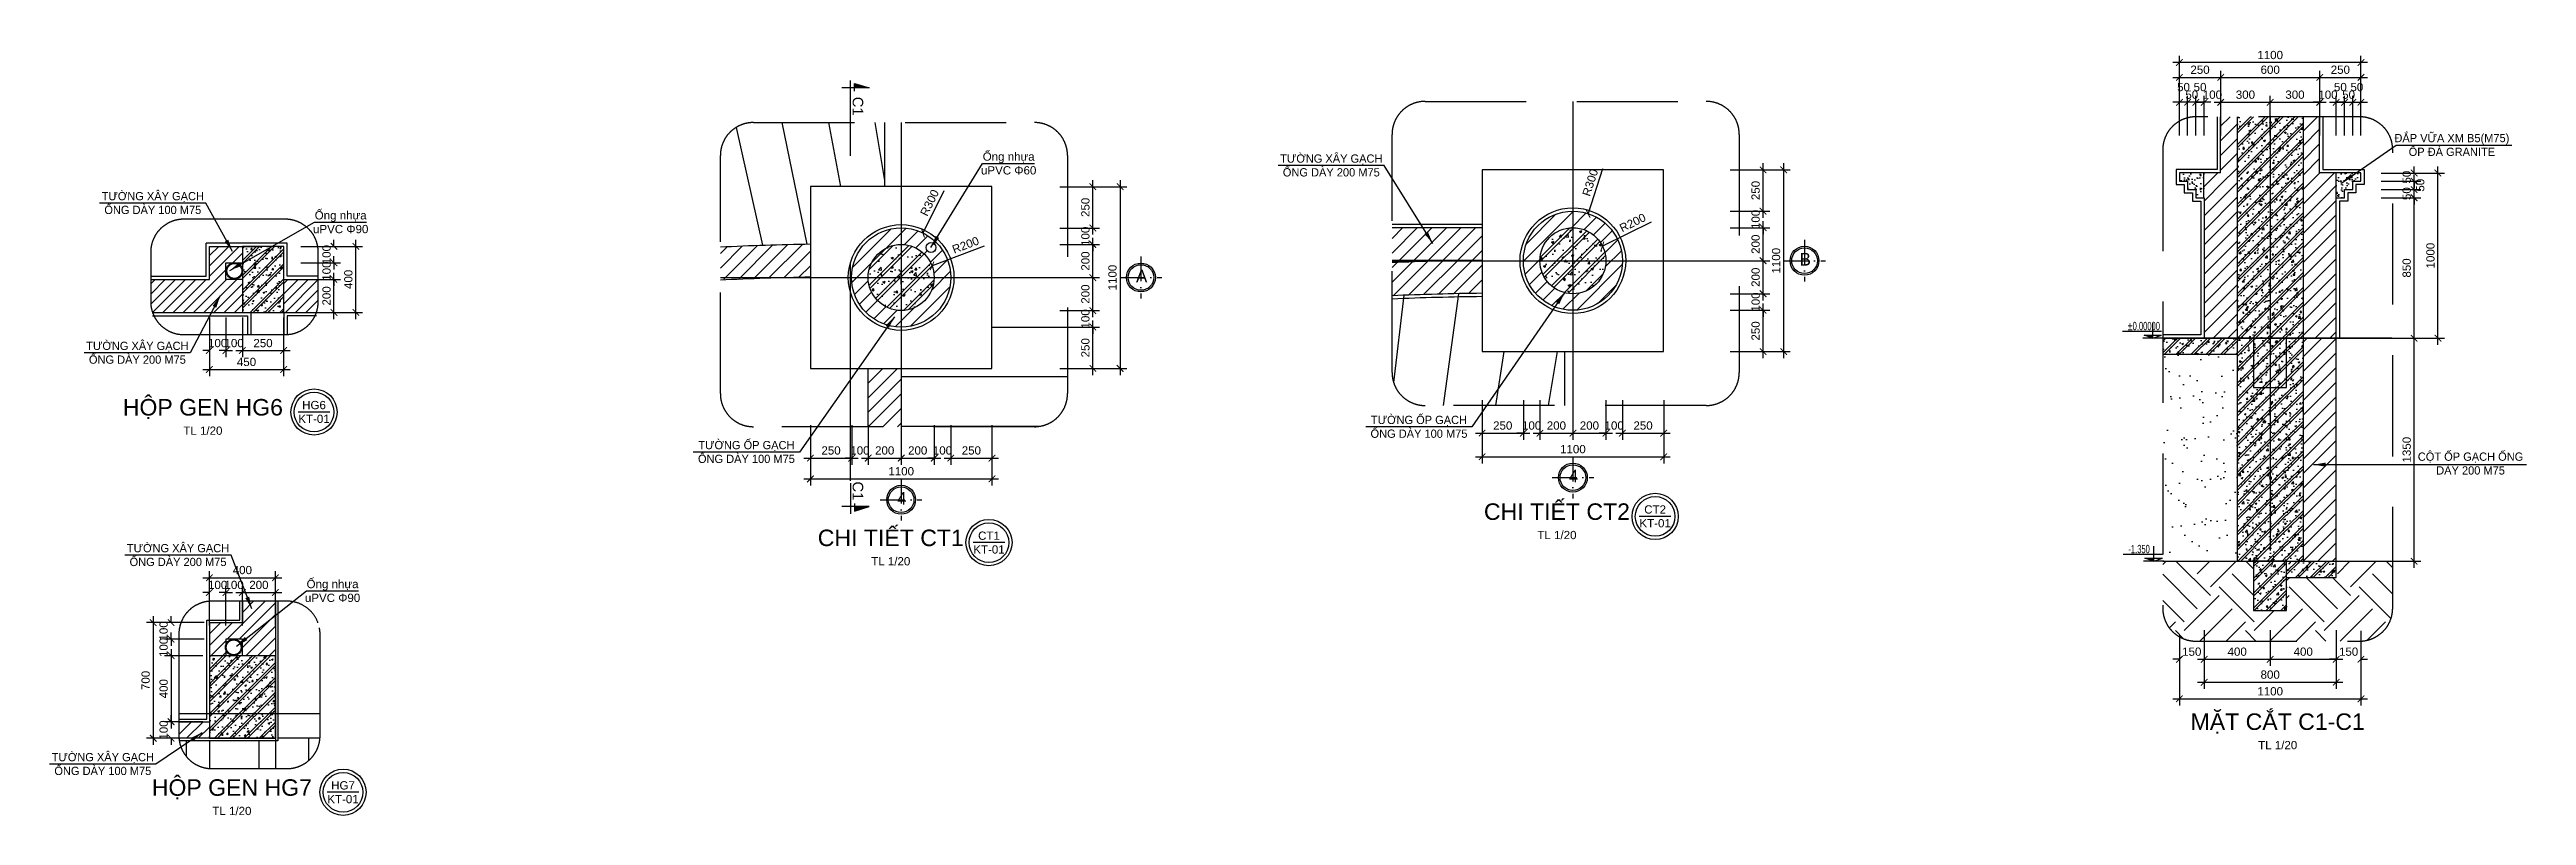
# Model space of a CAD drawing. Header units: inches. Extents: x 452443 to 881249, y 975131 to 1198310.
# Drawn here: x 575612 to 590616, y 1109651 to 1114287 of the extents above; entities that cross this region are included whole.
import ezdxf
from ezdxf.enums import TextEntityAlignment as Align

# ---------------------------------------------------------------- set-up
doc = ezdxf.new("R2010")
doc.units = ezdxf.units.IN
doc.header["$LTSCALE"] = 3.5
doc.header["$MEASUREMENT"] = 0
for name, pattern in [('ACAD_ISO10W100', [18, 12, -3, 0, -3]), ('CENTER', [2, 1.25, -0.25, 0.25, -0.25]), ('HIDDEN', [0.375, 0.25, -0.125])]:
    doc.linetypes.add(name, pattern=pattern)
for name, color, linetype in [('DOOR-84', 84, 'Continuous'), ('GHICHU', 40, 'Continuous'), ('hatch', 4, 'Continuous'), ('HATCH47', 47, 'Continuous'), ('Mui ten', 9, 'Continuous'), ('Net thay', 140, 'Continuous'), ('Netcat', 5, 'Continuous'), ('Netthay_126', 126, 'Continuous'), ('NOI THAT', 42, 'Continuous'), ('phong', 2, 'Continuous'), ('text', 3, 'Continuous'), ('thuocdo', 3, 'Continuous'), ('Truc', 252, 'Continuous'), ('VISIONABLE-LINE126', 126, 'Continuous')]:
    doc.layers.add(name, color=color, linetype=linetype)
doc.styles.add('chu 1', font='VHELVEN0.TTF')
doc.styles.add('KICHTHUOC', font='VHELVCN0.TTF')
doc.styles.get("Standard").update_dxf_attribs({"font": 'times.ttf'})
doc.styles.add('STYLE5', font='VAVON_.TTF')
doc.styles.add('VNI-HELVE', font='VHELVEN0.TTF')
doc.dimstyles.new('MUITEN', dxfattribs={"dimtxt": 250, "dimasz": 150, "dimexe": 1.25, "dimexo": 1.5, "dimgap": 1.5, "dimtad": 1, "dimdec": 0, "dimlfac": 2, "dimrnd": 1.38778e-17, "dimtxsty": 'Standard', "dimcen": 1, "dimclrd": 8, "dimclre": 8, "dimclrt": 7, "dimaunit": 1, "dimazin": 0, "dimtfac": 1, "dimtdec": 0, "dimtmove": 0, "dimatfit": 3, "dimfxl": 1, "dimarcsym": 0})
doc.dimstyles.new('TL20...', dxfattribs={"dimscale": 20, "dimtxt": 2.5, "dimasz": 2, "dimexe": 2, "dimexo": 2, "dimgap": 1, "dimtad": 1, "dimdec": 0, "dimzin": 0, "dimdsep": 46, "dimtxsty": 'chu 1', "dimblk": 'ARCHTICK', "dimcen": 2, "dimdle": 2, "dimclrd": 256, "dimclre": 256, "dimclrt": 256, "dimadec": 1, "dimazin": 0, "dimtfac": 1, "dimtdec": 0, "dimtix": 1, "dimtofl": 0, "dimtmove": 0, "dimatfit": 3, "dimldrblk": 'ARCHTICK', "dimfxl": 10, "dimfxlon": 1, "dimtolj": 1, "dimtzin": 0, "dimlwd": -1, "dimarcsym": 0})
pattern_1 = [(45, (684061.71, 933712.05), (-44.194174, 44.194174), [])]
pattern_2 = [(50, (746385.69, 1044110.4), (107.589027, -9.41282), [11.25, -123.75]), (355, (746385.69, 1044110.4), (-20.8127, 112.82882), [9, -99]), (100.4514, (746394.66, 1044109.62), (86.77641, 103.41593), [9.56103, -105.17132]), (46.1842, (746385.69, 1044140.4), (160.08616, -24.82785), [16.875, -185.625]), (96.6356, (746399.03, 1044138.33), (140.1994, 146.11768), [14.34154, -157.75695]), (351.1842, (746385.69, 1044140.4), (140.19929, 146.11779), [13.5, -148.5]), (21, (746400.69, 1044132.9), (89.53606, -60.392834), [11.25, -123.75]), (326, (746400.69, 1044132.9), (36.4973, 108.77251), [9, -99]), (71.4514, (746408.15, 1044127.87), (126.033394, 48.379575), [9.56103, -105.17132]), (37.5, (746385.69, 1044110.4), (1.823978, 49.934078), [0, -97.8, 0, -100.5, 0, -99.375]), (7.5, (746385.69, 1044110.4), (39.46043, 59.161757), [0, -57.3, 0, -95.55, 0, -37.875]), (327.5, (746352.24, 1044110.4), (80.073365, -3.383231), [0, -37.5, 0, -117, 0, -155.25]), (317.5, (746337.24, 1044110.4), (87.477925, 15.015747), [0, -48.75, 0, -77.7, 0, -110.25]), (45, (746385.69, 1044110.4), (-45.078057, 45.078057), []), (45, (746385.69, 1044128.777), (-45.078057, 45.078057), [])]
pattern_3 = [(50, (737618.37, 1087275.61), (107.589027, -9.41282), [11.25, -123.75]), (355, (737618.37, 1087275.61), (-20.8127, 112.82882), [9, -99]), (100.4514, (737627.34, 1087274.82), (86.77641, 103.41593), [9.56103, -105.17132]), (46.1842, (737618.37, 1087305.61), (160.08616, -24.82785), [16.875, -185.625]), (96.6356, (737631.71, 1087303.54), (140.1994, 146.11768), [14.34154, -157.75695]), (351.1842, (737618.37, 1087305.6), (140.1993, 146.11779), [13.5, -148.5]), (21, (737633.37, 1087298.11), (89.53606, -60.392834), [11.25, -123.75]), (326, (737633.37, 1087298.11), (36.4973, 108.77251), [9, -99]), (71.4514, (737640.83, 1087293.08), (126.033394, 48.379575), [9.56103, -105.17132]), (37.5, (737618.37, 1087275.61), (1.823978, 49.934078), [0, -97.8, 0, -100.5, 0, -99.375]), (7.5, (737618.37, 1087275.61), (39.46043, 59.161757), [0, -57.3, 0, -95.55, 0, -37.875]), (327.5, (737584.92, 1087275.61), (80.073365, -3.383231), [0, -37.5, 0, -117, 0, -155.25]), (317.5, (737569.92, 1087275.61), (87.477925, 15.015747), [0, -48.75, 0, -77.7, 0, -110.25]), (45, (737618.37, 1087275.61), (-45.078057, 45.078057), []), (45, (737618.37, 1087293.983), (-45.078057, 45.078057), [])]
pattern_4 = [(37.5, (746385.69, 1044110.4), (-1.574834, 48.170594), [0, -38, 0, -42.5, 0, -40.625]), (7.5, (746385.69, 1044110.4), (44.244418, 70.553652), [0, -20.5, 0, -34.25, 0, -13.125]), (327.5, (746354.94, 1044110.4), (77.853547, 0.141476), [0, -12.5, 0, -45, 0, -58.75]), (317.5, (746354.94, 1044110.4), (75.153165, 21.94189), [0, -6.25, 0, -29.5, 0, -33.75])]
pattern_5 = [(45, (746385.69, 1044110.4), (-44.194174, 44.194174), [])]

msp = doc.modelspace()

# ---------------------------------------------------------------- texts
at = {"attachment_point": 5, "style": 'chu 1'}
for s, insert, char_height, width in [('{\\fVNI Helve|b0|i0|c0|p2;ÑAÉP VÖÕA XM B5(M75)\\POÁP ÑAÙ GRANITE}', (590164.7, 1113709.5), 50, 861.752), ('{\\fArial|b0|i0|c0|p34;Ống nhựa uPVC Φ60}', (581422.1, 1113597.5), 50, 352.54), ('{\\fVNI Helve|b0|i0|c0|p2;TÖÔØNG XAÂY GAÏCH OÁNG DAØY 200 M75}', (583376.4, 1113585.4), 50, 778.948), ('{\\fVNI Helve|b0|i0|c0|p2;TÖÔØNG XAÂY GAÏCH OÁNG DAØY 100 M75}', (576237.4, 1113357.9), 50, 778.948), ('{\\fArial|b0|i0|c0|p34;Ống nhựa uPVC Φ90}', (577375.6, 1113241.9), 50, 352.54), ('{\\fVNI Helve|b0|i0|c0|p2;TÖÔØNG XAÂY GAÏCH OÁNG DAØY 200 M75}', (576143.9, 1112451.6), 50, 778.948), ('HOÄP GEN HG6\\P{\\H0.5x;TL 1/20 }', (576540.7, 1112063.2), 100, 1181.252), ('HG6\\PKT-01 ', (577213.9, 1112093.1), 50, 129.508), ('{\\fVNI Helve|b0|i0|c0|p2;TÖÔØNG OÁP GAÏCH OÁNG DAØY 100 M75}', (583907.6, 1112003.2), 50, 709.042), ('{\\fVNI Helve|b0|i0|c0|p2;TÖÔØNG OÁP GAÏCH OÁNG DAØY 100 M75}', (579833.3, 1111850.8), 50, 709.042), ('{\\fVNI Helve|b0|i0|c0|p2;COÄT OÁP GAÏCH OÁNG DAØY 200 M75}', (590277.8, 1111780.8), 50, 709.042), ('CHI TIEÁT CT2\\P{\\H0.5x;TL 1/20 }', (584743.3, 1111431.3), 100, 1181.252), ('CHI TIEÁT CT1\\P{\\H0.5x;TL 1/20 }', (580707.9, 1111272.5), 100, 1181.252), ('CT2\\PKT-01 ', (585338.1, 1111461.1), 50, 129.508), ('{\\fVNI Helve|b0|i0|c0|p2;TÖÔØNG XAÂY GAÏCH OÁNG DAØY 200 M75}', (576390.2, 1111226.8), 50, 778.948), ('CT1\\PKT-01 ', (581302.7, 1111302.3), 50, 129.508), ('{\\fArial|b0|i0|c0|p34;Ống nhựa uPVC Φ90}', (577326.3, 1111009.6), 50, 352.54), ('MAËT CAÉT C1-C1\\P{\\H0.5x;TL 1/20 }', (589109.4, 1110159.7), 100, 1181.252), ('{\\fVNI Helve|b0|i0|c0|p2;TÖÔØNG XAÂY GAÏCH OÁNG DAØY 100 M75}', (575934.6, 1109961.7), 50, 778.948), ('HOÄP GEN HG7\\P{\\H0.5x;TL 1/20 }', (576716.4, 1109761), 100, 1181.252), ('HG7\\PKT-01 ', (577389.6, 1109790.8), 50, 129.508)]:
    msp.add_mtext(s, dxfattribs=dict(at, insert=insert, char_height=char_height, width=width))
at = {"layer": 'text', "linetype": 'Continuous', "style": 'STYLE5'}
for s, p in [('B', (586247.5, 1112979.7)), ('A', (582227.6, 1112878.1)), ('4', (584844.2, 1111666.6)), ('4', (580775, 1111532.6))]:
    msp.add_text(s, height=76.5, dxfattribs=at).set_placement(p, align=Align.CENTER)

# ---------------------------------------------------------------- blocks, each defined once
blk = doc.blocks.new('_ArchTick')
at = {"color": 0, "linetype": 'ByBlock', "const_width": 0.15}
blk.add_lwpolyline([(-0.5, -0.5), (0.5, 0.5)], dxfattribs=at)
blk = doc.blocks.new('*D2911')
at = {"layer": 'DEFPOINTS', "color": 0}
for p in [(576680, 1111000), (576580, 1110654), (576680, 1110718)]:
    blk.add_point(p, dxfattribs=at)
at = {"layer": 'thuocdo'}
for p, q in [((576580, 1111000), (576540, 1111000)), ((576680, 1111000), (576720, 1111000))]:
    blk.add_line(p, q, dxfattribs=at)
at = {"layer": 'thuocdo', "lineweight": -2}
for p, q in [((576580, 1110800), (576580, 1111040)), ((576680, 1110800), (576680, 1111040))]:
    blk.add_line(p, q, dxfattribs=at)
at = {"layer": 'thuocdo', "xscale": 40, "yscale": 40, "zscale": 40}
blk.add_blockref('_ArchTick', (576580, 1111000), dxfattribs=at)
at = {"layer": 'thuocdo', "xscale": 40, "yscale": 40, "zscale": 40, "rotation": 180}
blk.add_blockref('_ArchTick', (576680, 1111000), dxfattribs=at)
at = {"layer": 'thuocdo', "insert": (576630, 1111046), "char_height": 50, "attachment_point": 5, "style": 'chu 1'}
blk.add_mtext('\\A1;100', dxfattribs=at)
blk = doc.blocks.new('*D2912')
at = {"layer": 'DEFPOINTS', "color": 0}
for p in [(576780, 1111000), (576680, 1110718), (576780, 1110718)]:
    blk.add_point(p, dxfattribs=at)
at = {"layer": 'thuocdo'}
for p, q in [((576680, 1111000), (576640, 1111000)), ((576780, 1111000), (576820, 1111000))]:
    blk.add_line(p, q, dxfattribs=at)
at = {"layer": 'thuocdo', "lineweight": -2}
for p, q in [((576680, 1110800), (576680, 1111040)), ((576780, 1110800), (576780, 1111040))]:
    blk.add_line(p, q, dxfattribs=at)
at = {"layer": 'thuocdo', "xscale": 40, "yscale": 40, "zscale": 40}
blk.add_blockref('_ArchTick', (576680, 1111000), dxfattribs=at)
at = {"layer": 'thuocdo', "xscale": 40, "yscale": 40, "zscale": 40, "rotation": 180}
blk.add_blockref('_ArchTick', (576780, 1111000), dxfattribs=at)
at = {"layer": 'thuocdo', "insert": (576730, 1111046), "char_height": 50, "attachment_point": 5, "style": 'chu 1'}
blk.add_mtext('\\A1;100', dxfattribs=at)
blk = doc.blocks.new('*D2913')
at = {"layer": 'DEFPOINTS', "color": 0}
for p in [(576980, 1111000), (576780, 1110718), (576980, 1110734)]:
    blk.add_point(p, dxfattribs=at)
at = {"layer": 'thuocdo'}
blk.add_line((576740, 1111000), (577020, 1111000), dxfattribs=at)
at = {"layer": 'thuocdo', "lineweight": -2}
for p, q in [((576780, 1110800), (576780, 1111040)), ((576980, 1110800), (576980, 1111040))]:
    blk.add_line(p, q, dxfattribs=at)
at = {"layer": 'thuocdo', "xscale": 40, "yscale": 40, "zscale": 40, "rotation": 180}
blk.add_blockref('_ArchTick', (576780, 1111000), dxfattribs=at)
at = {"layer": 'thuocdo', "xscale": 40, "yscale": 40, "zscale": 40}
blk.add_blockref('_ArchTick', (576980, 1111000), dxfattribs=at)
at = {"layer": 'thuocdo', "insert": (576880, 1111046), "char_height": 50, "attachment_point": 5, "style": 'chu 1'}
blk.add_mtext('\\A1;200', dxfattribs=at)
blk = doc.blocks.new('*D2914')
at = {"layer": 'DEFPOINTS', "color": 0}
for p in [(576646, 1110818), (576348, 1110718), (576680, 1110718)]:
    blk.add_point(p, dxfattribs=at)
at = {"layer": 'thuocdo', "lineweight": -2}
for p, q in [((576548, 1110818), (576308, 1110818)), ((576548, 1110718), (576308, 1110718))]:
    blk.add_line(p, q, dxfattribs=at)
at = {"layer": 'thuocdo'}
for p, q in [((576348, 1110818), (576348, 1110858)), ((576348, 1110718), (576348, 1110678))]:
    blk.add_line(p, q, dxfattribs=at)
at = {"layer": 'thuocdo', "xscale": 40, "yscale": 40, "zscale": 40}
for p, rotation in [((576348, 1110818), 270), ((576348, 1110718), 90)]:
    blk.add_blockref('_ArchTick', p, dxfattribs=dict(at, rotation=rotation))
at = {"layer": 'thuocdo', "insert": (576303, 1110768), "char_height": 50, "attachment_point": 5, "rotation": 90, "style": 'chu 1'}
blk.add_mtext('\\A1;100', dxfattribs=at)
blk = doc.blocks.new('*D2915')
at = {"layer": 'DEFPOINTS', "color": 0}
for p in [(576680, 1110718), (576348, 1110618), (576580, 1110618)]:
    blk.add_point(p, dxfattribs=at)
at = {"layer": 'thuocdo', "lineweight": -2}
for p, q in [((576548, 1110718), (576308, 1110718)), ((576540, 1110618), (576308, 1110618))]:
    blk.add_line(p, q, dxfattribs=at)
at = {"layer": 'thuocdo'}
for p, q in [((576348, 1110718), (576348, 1110758)), ((576348, 1110618), (576348, 1110578))]:
    blk.add_line(p, q, dxfattribs=at)
at = {"layer": 'thuocdo', "xscale": 40, "yscale": 40, "zscale": 40}
for p, rotation in [((576348, 1110718), 270), ((576348, 1110618), 90)]:
    blk.add_blockref('_ArchTick', p, dxfattribs=dict(at, rotation=rotation))
at = {"layer": 'thuocdo', "insert": (576303, 1110668), "char_height": 50, "attachment_point": 5, "rotation": 90, "style": 'chu 1'}
blk.add_mtext('\\A1;100', dxfattribs=at)
blk = doc.blocks.new('*D2916')
at = {"layer": 'DEFPOINTS', "color": 0}
for p in [(576580, 1110618), (576348, 1110218), (576580, 1110218)]:
    blk.add_point(p, dxfattribs=at)
at = {"layer": 'thuocdo'}
blk.add_line((576348, 1110658), (576348, 1110178), dxfattribs=at)
at = {"layer": 'thuocdo', "lineweight": -2}
for p, q in [((576540, 1110618), (576308, 1110618)), ((576540, 1110218), (576308, 1110218))]:
    blk.add_line(p, q, dxfattribs=at)
at = {"layer": 'thuocdo', "xscale": 40, "yscale": 40, "zscale": 40}
for p, rotation in [((576348, 1110618), 90), ((576348, 1110218), 270)]:
    blk.add_blockref('_ArchTick', p, dxfattribs=dict(at, rotation=rotation))
at = {"layer": 'thuocdo', "insert": (576303, 1110418), "char_height": 50, "attachment_point": 5, "rotation": 90, "style": 'chu 1'}
blk.add_mtext('\\A1;400', dxfattribs=at)
blk = doc.blocks.new('*D2917')
at = {"layer": 'DEFPOINTS', "color": 0}
for p in [(576580, 1110218), (576348, 1110118), (576580, 1110118)]:
    blk.add_point(p, dxfattribs=at)
at = {"layer": 'thuocdo', "lineweight": -2}
for p, q in [((576540, 1110218), (576308, 1110218)), ((576540, 1110118), (576308, 1110118))]:
    blk.add_line(p, q, dxfattribs=at)
at = {"layer": 'thuocdo'}
for p, q in [((576348, 1110218), (576348, 1110258)), ((576348, 1110118), (576348, 1110078))]:
    blk.add_line(p, q, dxfattribs=at)
at = {"layer": 'thuocdo', "xscale": 40, "yscale": 40, "zscale": 40}
for p, rotation in [((576348, 1110218), 270), ((576348, 1110118), 90)]:
    blk.add_blockref('_ArchTick', p, dxfattribs=dict(at, rotation=rotation))
at = {"layer": 'thuocdo', "insert": (576303, 1110168), "char_height": 50, "attachment_point": 5, "rotation": 90, "style": 'chu 1'}
blk.add_mtext('\\A1;100', dxfattribs=at)
blk = doc.blocks.new('*D2918')
at = {"layer": 'DEFPOINTS', "color": 0}
for p in [(576510, 1110818), (576240, 1110118), (576529, 1110118)]:
    blk.add_point(p, dxfattribs=at)
at = {"layer": 'thuocdo', "lineweight": -2}
for p, q in [((576440, 1110818), (576200, 1110818)), ((576440, 1110118), (576200, 1110118))]:
    blk.add_line(p, q, dxfattribs=at)
at = {"layer": 'thuocdo'}
blk.add_line((576240, 1110858), (576240, 1110078), dxfattribs=at)
at = {"layer": 'thuocdo', "xscale": 40, "yscale": 40, "zscale": 40}
for p, rotation in [((576240, 1110818), 90), ((576240, 1110118), 270)]:
    blk.add_blockref('_ArchTick', p, dxfattribs=dict(at, rotation=rotation))
at = {"layer": 'thuocdo', "insert": (576194, 1110468), "char_height": 50, "attachment_point": 5, "rotation": 90, "style": 'chu 1'}
blk.add_mtext('\\A1;700', dxfattribs=at)
blk = doc.blocks.new('*D2919')
at = {"layer": 'DEFPOINTS', "color": 0}
for p in [(576980, 1111090), (576580, 1110833), (576980, 1110898)]:
    blk.add_point(p, dxfattribs=at)
at = {"layer": 'thuocdo'}
blk.add_line((576540, 1111090), (577020, 1111090), dxfattribs=at)
at = {"layer": 'thuocdo', "lineweight": -2}
for p, q in [((576580, 1110890), (576580, 1111130)), ((576980, 1110938), (576980, 1111130))]:
    blk.add_line(p, q, dxfattribs=at)
at = {"layer": 'thuocdo', "xscale": 40, "yscale": 40, "zscale": 40, "rotation": 180}
blk.add_blockref('_ArchTick', (576580, 1111090), dxfattribs=at)
at = {"layer": 'thuocdo', "xscale": 40, "yscale": 40, "zscale": 40}
blk.add_blockref('_ArchTick', (576980, 1111090), dxfattribs=at)
at = {"layer": 'thuocdo', "insert": (576780, 1111136), "char_height": 50, "attachment_point": 5, "style": 'chu 1'}
blk.add_mtext('\\A1;400', dxfattribs=at)
blk = doc.blocks.new('*D2841')
at = {"layer": 'DEFPOINTS', "color": 0}
for p in [(576580, 1112896), (576680, 1112896), (576680, 1112465)]:
    blk.add_point(p, dxfattribs=at)
at = {"layer": 'thuocdo', "lineweight": -2}
for p, q in [((576580, 1112665), (576580, 1112425)), ((576680, 1112665), (576680, 1112425))]:
    blk.add_line(p, q, dxfattribs=at)
at = {"layer": 'thuocdo'}
for p, q in [((576580, 1112465), (576540, 1112465)), ((576680, 1112465), (576720, 1112465))]:
    blk.add_line(p, q, dxfattribs=at)
at = {"layer": 'thuocdo', "xscale": 40, "yscale": 40, "zscale": 40}
blk.add_blockref('_ArchTick', (576580, 1112465), dxfattribs=at)
at = {"layer": 'thuocdo', "xscale": 40, "yscale": 40, "zscale": 40, "rotation": 180}
blk.add_blockref('_ArchTick', (576680, 1112465), dxfattribs=at)
at = {"layer": 'thuocdo', "insert": (576630, 1112510), "char_height": 50, "attachment_point": 5, "style": 'chu 1'}
blk.add_mtext('\\A1;100', dxfattribs=at)
blk = doc.blocks.new('*D2842')
at = {"layer": 'DEFPOINTS', "color": 0}
for p in [(576680, 1112896), (576780, 1112747), (576780, 1112465)]:
    blk.add_point(p, dxfattribs=at)
at = {"layer": 'thuocdo', "lineweight": -2}
for p, q in [((576680, 1112665), (576680, 1112425)), ((576780, 1112665), (576780, 1112425))]:
    blk.add_line(p, q, dxfattribs=at)
at = {"layer": 'thuocdo'}
for p, q in [((576680, 1112465), (576640, 1112465)), ((576780, 1112465), (576820, 1112465))]:
    blk.add_line(p, q, dxfattribs=at)
at = {"layer": 'thuocdo', "xscale": 40, "yscale": 40, "zscale": 40}
blk.add_blockref('_ArchTick', (576680, 1112465), dxfattribs=at)
at = {"layer": 'thuocdo', "xscale": 40, "yscale": 40, "zscale": 40, "rotation": 180}
blk.add_blockref('_ArchTick', (576780, 1112465), dxfattribs=at)
at = {"layer": 'thuocdo', "insert": (576730, 1112510), "char_height": 50, "attachment_point": 5, "style": 'chu 1'}
blk.add_mtext('\\A1;100', dxfattribs=at)
blk = doc.blocks.new('*D2843')
at = {"layer": 'DEFPOINTS', "color": 0}
for p in [(576780, 1112747), (577030, 1112747), (577030, 1112465)]:
    blk.add_point(p, dxfattribs=at)
at = {"layer": 'thuocdo', "lineweight": -2}
for p, q in [((576780, 1112665), (576780, 1112425)), ((577030, 1112665), (577030, 1112425))]:
    blk.add_line(p, q, dxfattribs=at)
at = {"layer": 'thuocdo'}
blk.add_line((576740, 1112465), (577070, 1112465), dxfattribs=at)
at = {"layer": 'thuocdo', "xscale": 40, "yscale": 40, "zscale": 40, "rotation": 180}
blk.add_blockref('_ArchTick', (576780, 1112465), dxfattribs=at)
at = {"layer": 'thuocdo', "xscale": 40, "yscale": 40, "zscale": 40}
blk.add_blockref('_ArchTick', (577030, 1112465), dxfattribs=at)
at = {"layer": 'thuocdo', "insert": (576905, 1112510), "char_height": 50, "attachment_point": 5, "style": 'chu 1'}
blk.add_mtext('\\A1;250', dxfattribs=at)
blk = doc.blocks.new('*D2844')
at = {"layer": 'DEFPOINTS', "color": 0}
for p in [(576680, 1112896), (577335, 1112896), (576650, 1112696)]:
    blk.add_point(p, dxfattribs=at)
at = {"layer": 'thuocdo', "lineweight": -2}
for p, q in [((577135, 1112896), (577375, 1112896)), ((577135, 1112696), (577375, 1112696))]:
    blk.add_line(p, q, dxfattribs=at)
at = {"layer": 'thuocdo'}
blk.add_line((577335, 1112656), (577335, 1112936), dxfattribs=at)
at = {"layer": 'thuocdo', "xscale": 40, "yscale": 40, "zscale": 40}
for p, rotation in [((577335, 1112896), 90), ((577335, 1112696), 270)]:
    blk.add_blockref('_ArchTick', p, dxfattribs=dict(at, rotation=rotation))
at = {"layer": 'thuocdo', "insert": (577290, 1112796), "char_height": 50, "attachment_point": 5, "rotation": 90, "style": 'chu 1'}
blk.add_mtext('\\A1;200', dxfattribs=at)
blk = doc.blocks.new('*D2845')
at = {"layer": 'DEFPOINTS', "color": 0}
for p in [(576680, 1112896), (576780, 1112996), (577335, 1112996)]:
    blk.add_point(p, dxfattribs=at)
at = {"layer": 'thuocdo', "lineweight": -2}
for p, q in [((577135, 1112996), (577375, 1112996)), ((577135, 1112896), (577375, 1112896))]:
    blk.add_line(p, q, dxfattribs=at)
at = {"layer": 'thuocdo'}
for p, q in [((577335, 1112996), (577335, 1113036)), ((577335, 1112896), (577335, 1112856))]:
    blk.add_line(p, q, dxfattribs=at)
at = {"layer": 'thuocdo', "xscale": 40, "yscale": 40, "zscale": 40}
for p, rotation in [((577335, 1112996), 270), ((577335, 1112896), 90)]:
    blk.add_blockref('_ArchTick', p, dxfattribs=dict(at, rotation=rotation))
at = {"layer": 'thuocdo', "insert": (577290, 1112946), "char_height": 50, "attachment_point": 5, "rotation": 90, "style": 'chu 1'}
blk.add_mtext('\\A1;100', dxfattribs=at)
blk = doc.blocks.new('*D2846')
at = {"layer": 'DEFPOINTS', "color": 0}
for p in [(576880, 1113096), (577335, 1113096), (576780, 1112996)]:
    blk.add_point(p, dxfattribs=at)
at = {"layer": 'thuocdo', "lineweight": -2}
for p, q in [((577135, 1113096), (577375, 1113096)), ((577135, 1112996), (577375, 1112996))]:
    blk.add_line(p, q, dxfattribs=at)
at = {"layer": 'thuocdo'}
for p, q in [((577335, 1113096), (577335, 1113136)), ((577335, 1112996), (577335, 1112956))]:
    blk.add_line(p, q, dxfattribs=at)
at = {"layer": 'thuocdo', "xscale": 40, "yscale": 40, "zscale": 40}
for p, rotation in [((577335, 1113096), 270), ((577335, 1112996), 90)]:
    blk.add_blockref('_ArchTick', p, dxfattribs=dict(at, rotation=rotation))
at = {"layer": 'thuocdo', "insert": (577290, 1113046), "char_height": 50, "attachment_point": 5, "rotation": 90, "style": 'chu 1'}
blk.add_mtext('\\A1;100', dxfattribs=at)
blk = doc.blocks.new('*D2847')
at = {"layer": 'DEFPOINTS', "color": 0}
for p in [(576580, 1112593), (577030, 1112608), (577030, 1112350)]:
    blk.add_point(p, dxfattribs=at)
at = {"layer": 'thuocdo', "lineweight": -2}
for p, q in [((576580, 1112550), (576580, 1112310)), ((577030, 1112550), (577030, 1112310))]:
    blk.add_line(p, q, dxfattribs=at)
at = {"layer": 'thuocdo'}
blk.add_line((576540, 1112350), (577070, 1112350), dxfattribs=at)
at = {"layer": 'thuocdo', "xscale": 40, "yscale": 40, "zscale": 40, "rotation": 180}
blk.add_blockref('_ArchTick', (576580, 1112350), dxfattribs=at)
at = {"layer": 'thuocdo', "xscale": 40, "yscale": 40, "zscale": 40}
blk.add_blockref('_ArchTick', (577030, 1112350), dxfattribs=at)
at = {"layer": 'thuocdo', "insert": (576805, 1112396), "char_height": 50, "attachment_point": 5, "style": 'chu 1'}
blk.add_mtext('\\A1;450', dxfattribs=at)
blk = doc.blocks.new('*D2848')
at = {"layer": 'DEFPOINTS', "color": 0}
for p in [(577297, 1113096), (577468, 1113096), (577297, 1112696)]:
    blk.add_point(p, dxfattribs=at)
at = {"layer": 'thuocdo', "lineweight": -2}
for p, q in [((577337, 1113096), (577508, 1113096)), ((577337, 1112696), (577508, 1112696))]:
    blk.add_line(p, q, dxfattribs=at)
at = {"layer": 'thuocdo'}
blk.add_line((577468, 1112656), (577468, 1113136), dxfattribs=at)
at = {"layer": 'thuocdo', "xscale": 40, "yscale": 40, "zscale": 40}
for p, rotation in [((577468, 1113096), 90), ((577468, 1112696), 270)]:
    blk.add_blockref('_ArchTick', p, dxfattribs=dict(at, rotation=rotation))
at = {"layer": 'thuocdo', "insert": (577422, 1112896), "char_height": 50, "attachment_point": 5, "rotation": 90, "style": 'chu 1'}
blk.add_mtext('\\A1;400', dxfattribs=at)
blk = doc.blocks.new('truc tron')
at = {"layer": 'DOOR-84', "linetype": 'ACAD_ISO10W100', "ltscale": 20}
for p, q in [((710, 0), (-710, 0)), ((0, -710), (0, 710))]:
    blk.add_line(p, q, dxfattribs=at)
at = {"layer": 'DOOR-84', "linetype": 'Continuous'}
blk.add_circle((0, 0), 492, dxfattribs=at)
at = {"layer": 'NOI THAT', "linetype": 'Continuous'}
blk.add_circle((0, 0), 437, dxfattribs=at)
blk = doc.blocks.new('*D2663')
at = {"layer": 'DEFPOINTS', "color": 0}
for p in [(584540, 1113059), (584290, 1112885), (584540, 1111965)]:
    blk.add_point(p, dxfattribs=at)
at = {"layer": 'thuocdo', "lineweight": -2}
for p, q in [((584290, 1112165), (584290, 1111925)), ((584540, 1112165), (584540, 1111925))]:
    blk.add_line(p, q, dxfattribs=at)
at = {"layer": 'thuocdo'}
blk.add_line((584250, 1111965), (584580, 1111965), dxfattribs=at)
at = {"layer": 'thuocdo', "xscale": 40, "yscale": 40, "zscale": 40, "rotation": 180}
blk.add_blockref('_ArchTick', (584290, 1111965), dxfattribs=at)
at = {"layer": 'thuocdo', "xscale": 40, "yscale": 40, "zscale": 40}
blk.add_blockref('_ArchTick', (584540, 1111965), dxfattribs=at)
at = {"layer": 'thuocdo', "insert": (584415, 1112011), "char_height": 50, "attachment_point": 5, "style": 'chu 1'}
blk.add_mtext('\\A1;250', dxfattribs=at)
blk = doc.blocks.new('*D2664')
at = {"layer": 'DEFPOINTS', "color": 0}
for p in [(584540, 1113059), (584640, 1113059), (584640, 1111965)]:
    blk.add_point(p, dxfattribs=at)
at = {"layer": 'thuocdo', "lineweight": -2}
for p, q in [((584540, 1112165), (584540, 1111925)), ((584640, 1112165), (584640, 1111925))]:
    blk.add_line(p, q, dxfattribs=at)
at = {"layer": 'thuocdo'}
for p, q in [((584540, 1111965), (584500, 1111965)), ((584640, 1111965), (584680, 1111965))]:
    blk.add_line(p, q, dxfattribs=at)
at = {"layer": 'thuocdo', "xscale": 40, "yscale": 40, "zscale": 40}
blk.add_blockref('_ArchTick', (584540, 1111965), dxfattribs=at)
at = {"layer": 'thuocdo', "xscale": 40, "yscale": 40, "zscale": 40, "rotation": 180}
blk.add_blockref('_ArchTick', (584640, 1111965), dxfattribs=at)
at = {"layer": 'thuocdo', "insert": (584590, 1112011), "char_height": 50, "attachment_point": 5, "style": 'chu 1'}
blk.add_mtext('\\A1;100', dxfattribs=at)
blk = doc.blocks.new('*D2665')
at = {"layer": 'DEFPOINTS', "color": 0}
for p in [(584640, 1113059), (584840, 1113059), (584840, 1111965)]:
    blk.add_point(p, dxfattribs=at)
at = {"layer": 'thuocdo', "lineweight": -2}
for p, q in [((584640, 1112165), (584640, 1111925)), ((584840, 1112165), (584840, 1111925))]:
    blk.add_line(p, q, dxfattribs=at)
at = {"layer": 'thuocdo'}
blk.add_line((584600, 1111965), (584880, 1111965), dxfattribs=at)
at = {"layer": 'thuocdo', "xscale": 40, "yscale": 40, "zscale": 40, "rotation": 180}
blk.add_blockref('_ArchTick', (584640, 1111965), dxfattribs=at)
at = {"layer": 'thuocdo', "xscale": 40, "yscale": 40, "zscale": 40}
blk.add_blockref('_ArchTick', (584840, 1111965), dxfattribs=at)
at = {"layer": 'thuocdo', "insert": (584740, 1112011), "char_height": 50, "attachment_point": 5, "style": 'chu 1'}
blk.add_mtext('\\A1;200', dxfattribs=at)
blk = doc.blocks.new('*D2666')
at = {"layer": 'DEFPOINTS', "color": 0}
for p in [(584840, 1113059), (585040, 1113059), (585040, 1111965)]:
    blk.add_point(p, dxfattribs=at)
at = {"layer": 'thuocdo', "lineweight": -2}
for p, q in [((584840, 1112165), (584840, 1111925)), ((585040, 1112165), (585040, 1111925))]:
    blk.add_line(p, q, dxfattribs=at)
at = {"layer": 'thuocdo'}
blk.add_line((584800, 1111965), (585080, 1111965), dxfattribs=at)
at = {"layer": 'thuocdo', "xscale": 40, "yscale": 40, "zscale": 40, "rotation": 180}
blk.add_blockref('_ArchTick', (584840, 1111965), dxfattribs=at)
at = {"layer": 'thuocdo', "xscale": 40, "yscale": 40, "zscale": 40}
blk.add_blockref('_ArchTick', (585040, 1111965), dxfattribs=at)
at = {"layer": 'thuocdo', "insert": (584940, 1112011), "char_height": 50, "attachment_point": 5, "style": 'chu 1'}
blk.add_mtext('\\A1;200', dxfattribs=at)
blk = doc.blocks.new('*D2667')
at = {"layer": 'DEFPOINTS', "color": 0}
for p in [(585040, 1113059), (585140, 1113059), (585140, 1111965)]:
    blk.add_point(p, dxfattribs=at)
at = {"layer": 'thuocdo', "lineweight": -2}
for p, q in [((585040, 1112165), (585040, 1111925)), ((585140, 1112165), (585140, 1111925))]:
    blk.add_line(p, q, dxfattribs=at)
at = {"layer": 'thuocdo'}
for p, q in [((585040, 1111965), (585000, 1111965)), ((585140, 1111965), (585180, 1111965))]:
    blk.add_line(p, q, dxfattribs=at)
at = {"layer": 'thuocdo', "xscale": 40, "yscale": 40, "zscale": 40}
blk.add_blockref('_ArchTick', (585040, 1111965), dxfattribs=at)
at = {"layer": 'thuocdo', "xscale": 40, "yscale": 40, "zscale": 40, "rotation": 180}
blk.add_blockref('_ArchTick', (585140, 1111965), dxfattribs=at)
at = {"layer": 'thuocdo', "insert": (585090, 1112011), "char_height": 50, "attachment_point": 5, "style": 'chu 1'}
blk.add_mtext('\\A1;100', dxfattribs=at)
blk = doc.blocks.new('*D2668')
at = {"layer": 'DEFPOINTS', "color": 0}
for p in [(585140, 1113059), (585390, 1113059), (585390, 1111965)]:
    blk.add_point(p, dxfattribs=at)
at = {"layer": 'thuocdo', "lineweight": -2}
for p, q in [((585140, 1112165), (585140, 1111925)), ((585390, 1112165), (585390, 1111925))]:
    blk.add_line(p, q, dxfattribs=at)
at = {"layer": 'thuocdo'}
blk.add_line((585100, 1111965), (585430, 1111965), dxfattribs=at)
at = {"layer": 'thuocdo', "xscale": 40, "yscale": 40, "zscale": 40, "rotation": 180}
blk.add_blockref('_ArchTick', (585140, 1111965), dxfattribs=at)
at = {"layer": 'thuocdo', "xscale": 40, "yscale": 40, "zscale": 40}
blk.add_blockref('_ArchTick', (585390, 1111965), dxfattribs=at)
at = {"layer": 'thuocdo', "insert": (585265, 1112011), "char_height": 50, "attachment_point": 5, "style": 'chu 1'}
blk.add_mtext('\\A1;250', dxfattribs=at)
blk = doc.blocks.new('*D2669')
at = {"layer": 'DEFPOINTS', "color": 0}
for p in [(584290, 1112045), (585390, 1112063), (585390, 1111822)]:
    blk.add_point(p, dxfattribs=at)
at = {"layer": 'thuocdo', "lineweight": -2}
for p, q in [((584290, 1112005), (584290, 1111782)), ((585390, 1112022), (585390, 1111782))]:
    blk.add_line(p, q, dxfattribs=at)
at = {"layer": 'thuocdo'}
blk.add_line((584250, 1111822), (585430, 1111822), dxfattribs=at)
at = {"layer": 'thuocdo', "xscale": 40, "yscale": 40, "zscale": 40, "rotation": 180}
blk.add_blockref('_ArchTick', (584290, 1111822), dxfattribs=at)
at = {"layer": 'thuocdo', "xscale": 40, "yscale": 40, "zscale": 40}
blk.add_blockref('_ArchTick', (585390, 1111822), dxfattribs=at)
at = {"layer": 'thuocdo', "insert": (584840, 1111868), "char_height": 50, "attachment_point": 5, "style": 'chu 1'}
blk.add_mtext('\\A1;1100', dxfattribs=at)
blk = doc.blocks.new('*D2670')
at = {"layer": 'DEFPOINTS', "color": 0}
for p in [(584932, 1113294), (584840, 1113009)]:
    blk.add_point(p, dxfattribs=at)
at = {"layer": 'thuocdo'}
blk.add_line((585020, 1113566), (584932, 1113294), dxfattribs=at)
at = {"layer": 'thuocdo', "lineweight": -2}
for p, q in [((584840, 1112969), (584840, 1113049)), ((584800, 1113009), (584880, 1113009))]:
    blk.add_line(p, q, dxfattribs=at)
at = {"layer": 'thuocdo', "xscale": 40, "yscale": 40, "zscale": 40, "rotation": 252.0583807570708}
blk.add_blockref('_ArchTick', (584932, 1113294), dxfattribs=at)
at = {"layer": 'thuocdo', "insert": (584945, 1113482), "char_height": 50, "attachment_point": 5, "rotation": 72.0584, "style": 'chu 1'}
blk.add_mtext('\\A1;R300', dxfattribs=at)
blk = doc.blocks.new('*D2671')
at = {"layer": 'DEFPOINTS', "color": 0}
for p in [(585019, 1113098), (584840, 1113009)]:
    blk.add_point(p, dxfattribs=at)
at = {"layer": 'thuocdo'}
blk.add_line((585314, 1113243), (585019, 1113098), dxfattribs=at)
at = {"layer": 'thuocdo', "lineweight": -2}
for p, q in [((584840, 1112969), (584840, 1113049)), ((584800, 1113009), (584880, 1113009))]:
    blk.add_line(p, q, dxfattribs=at)
at = {"layer": 'thuocdo', "xscale": 40, "yscale": 40, "zscale": 40, "rotation": 206.2874651445031}
blk.add_blockref('_ArchTick', (585019, 1113098), dxfattribs=at)
at = {"layer": 'thuocdo', "insert": (585202, 1113239), "char_height": 50, "attachment_point": 5, "rotation": 26.2875, "style": 'chu 1'}
blk.add_mtext('\\A1;R200', dxfattribs=at)
blk = doc.blocks.new('*D2672')
at = {"layer": 'DEFPOINTS', "color": 0}
for p in [(580471, 1112907), (580221, 1112838), (580471, 1111814)]:
    blk.add_point(p, dxfattribs=at)
at = {"layer": 'thuocdo', "lineweight": -2}
for p, q in [((580221, 1112014), (580221, 1111774)), ((580471, 1112014), (580471, 1111774))]:
    blk.add_line(p, q, dxfattribs=at)
at = {"layer": 'thuocdo'}
blk.add_line((580181, 1111814), (580511, 1111814), dxfattribs=at)
at = {"layer": 'thuocdo', "xscale": 40, "yscale": 40, "zscale": 40, "rotation": 180}
blk.add_blockref('_ArchTick', (580221, 1111814), dxfattribs=at)
at = {"layer": 'thuocdo', "xscale": 40, "yscale": 40, "zscale": 40}
blk.add_blockref('_ArchTick', (580471, 1111814), dxfattribs=at)
at = {"layer": 'thuocdo', "insert": (580346, 1111860), "char_height": 50, "attachment_point": 5, "style": 'chu 1'}
blk.add_mtext('\\A1;250', dxfattribs=at)
blk = doc.blocks.new('*D2673')
at = {"layer": 'DEFPOINTS', "color": 0}
for p in [(580471, 1112907), (580571, 1112907), (580571, 1111814)]:
    blk.add_point(p, dxfattribs=at)
at = {"layer": 'thuocdo', "lineweight": -2}
for p, q in [((580471, 1112014), (580471, 1111774)), ((580571, 1112014), (580571, 1111774))]:
    blk.add_line(p, q, dxfattribs=at)
at = {"layer": 'thuocdo'}
for p, q in [((580471, 1111814), (580431, 1111814)), ((580571, 1111814), (580611, 1111814))]:
    blk.add_line(p, q, dxfattribs=at)
at = {"layer": 'thuocdo', "xscale": 40, "yscale": 40, "zscale": 40}
blk.add_blockref('_ArchTick', (580471, 1111814), dxfattribs=at)
at = {"layer": 'thuocdo', "xscale": 40, "yscale": 40, "zscale": 40, "rotation": 180}
blk.add_blockref('_ArchTick', (580571, 1111814), dxfattribs=at)
at = {"layer": 'thuocdo', "insert": (580521, 1111860), "char_height": 50, "attachment_point": 5, "style": 'chu 1'}
blk.add_mtext('\\A1;100', dxfattribs=at)
blk = doc.blocks.new('*D2674')
at = {"layer": 'DEFPOINTS', "color": 0}
for p in [(580571, 1112907), (580771, 1112907), (580771, 1111814)]:
    blk.add_point(p, dxfattribs=at)
at = {"layer": 'thuocdo', "lineweight": -2}
for p, q in [((580571, 1112014), (580571, 1111774)), ((580771, 1112014), (580771, 1111774))]:
    blk.add_line(p, q, dxfattribs=at)
at = {"layer": 'thuocdo'}
blk.add_line((580531, 1111814), (580811, 1111814), dxfattribs=at)
at = {"layer": 'thuocdo', "xscale": 40, "yscale": 40, "zscale": 40, "rotation": 180}
blk.add_blockref('_ArchTick', (580571, 1111814), dxfattribs=at)
at = {"layer": 'thuocdo', "xscale": 40, "yscale": 40, "zscale": 40}
blk.add_blockref('_ArchTick', (580771, 1111814), dxfattribs=at)
at = {"layer": 'thuocdo', "insert": (580671, 1111860), "char_height": 50, "attachment_point": 5, "style": 'chu 1'}
blk.add_mtext('\\A1;200', dxfattribs=at)
blk = doc.blocks.new('*D2675')
at = {"layer": 'DEFPOINTS', "color": 0}
for p in [(580771, 1112907), (580971, 1112907), (580971, 1111814)]:
    blk.add_point(p, dxfattribs=at)
at = {"layer": 'thuocdo', "lineweight": -2}
for p, q in [((580771, 1112014), (580771, 1111774)), ((580971, 1112014), (580971, 1111774))]:
    blk.add_line(p, q, dxfattribs=at)
at = {"layer": 'thuocdo'}
blk.add_line((580731, 1111814), (581011, 1111814), dxfattribs=at)
at = {"layer": 'thuocdo', "xscale": 40, "yscale": 40, "zscale": 40, "rotation": 180}
blk.add_blockref('_ArchTick', (580771, 1111814), dxfattribs=at)
at = {"layer": 'thuocdo', "xscale": 40, "yscale": 40, "zscale": 40}
blk.add_blockref('_ArchTick', (580971, 1111814), dxfattribs=at)
at = {"layer": 'thuocdo', "insert": (580871, 1111860), "char_height": 50, "attachment_point": 5, "style": 'chu 1'}
blk.add_mtext('\\A1;200', dxfattribs=at)
blk = doc.blocks.new('*D2676')
at = {"layer": 'DEFPOINTS', "color": 0}
for p in [(580971, 1112907), (581071, 1112907), (581071, 1111814)]:
    blk.add_point(p, dxfattribs=at)
at = {"layer": 'thuocdo', "lineweight": -2}
for p, q in [((580971, 1112014), (580971, 1111774)), ((581071, 1112014), (581071, 1111774))]:
    blk.add_line(p, q, dxfattribs=at)
at = {"layer": 'thuocdo'}
for p, q in [((580971, 1111814), (580931, 1111814)), ((581071, 1111814), (581111, 1111814))]:
    blk.add_line(p, q, dxfattribs=at)
at = {"layer": 'thuocdo', "xscale": 40, "yscale": 40, "zscale": 40}
blk.add_blockref('_ArchTick', (580971, 1111814), dxfattribs=at)
at = {"layer": 'thuocdo', "xscale": 40, "yscale": 40, "zscale": 40, "rotation": 180}
blk.add_blockref('_ArchTick', (581071, 1111814), dxfattribs=at)
at = {"layer": 'thuocdo', "insert": (581021, 1111860), "char_height": 50, "attachment_point": 5, "style": 'chu 1'}
blk.add_mtext('\\A1;100', dxfattribs=at)
blk = doc.blocks.new('*D2677')
at = {"layer": 'DEFPOINTS', "color": 0}
for p in [(581071, 1112907), (581321, 1112907), (581321, 1111814)]:
    blk.add_point(p, dxfattribs=at)
at = {"layer": 'thuocdo', "lineweight": -2}
for p, q in [((581071, 1112014), (581071, 1111774)), ((581321, 1112014), (581321, 1111774))]:
    blk.add_line(p, q, dxfattribs=at)
at = {"layer": 'thuocdo'}
blk.add_line((581031, 1111814), (581361, 1111814), dxfattribs=at)
at = {"layer": 'thuocdo', "xscale": 40, "yscale": 40, "zscale": 40, "rotation": 180}
blk.add_blockref('_ArchTick', (581071, 1111814), dxfattribs=at)
at = {"layer": 'thuocdo', "xscale": 40, "yscale": 40, "zscale": 40}
blk.add_blockref('_ArchTick', (581321, 1111814), dxfattribs=at)
at = {"layer": 'thuocdo', "insert": (581196, 1111860), "char_height": 50, "attachment_point": 5, "style": 'chu 1'}
blk.add_mtext('\\A1;250', dxfattribs=at)
blk = doc.blocks.new('*D2678')
at = {"layer": 'DEFPOINTS', "color": 0}
for p in [(580221, 1111930), (581321, 1111953), (581321, 1111688)]:
    blk.add_point(p, dxfattribs=at)
at = {"layer": 'thuocdo', "lineweight": -2}
for p, q in [((580221, 1111888), (580221, 1111648)), ((581321, 1111888), (581321, 1111648))]:
    blk.add_line(p, q, dxfattribs=at)
at = {"layer": 'thuocdo'}
blk.add_line((580181, 1111688), (581361, 1111688), dxfattribs=at)
at = {"layer": 'thuocdo', "xscale": 40, "yscale": 40, "zscale": 40, "rotation": 180}
blk.add_blockref('_ArchTick', (580221, 1111688), dxfattribs=at)
at = {"layer": 'thuocdo', "xscale": 40, "yscale": 40, "zscale": 40}
blk.add_blockref('_ArchTick', (581321, 1111688), dxfattribs=at)
at = {"layer": 'thuocdo', "insert": (580771, 1111734), "char_height": 50, "attachment_point": 5, "style": 'chu 1'}
blk.add_mtext('\\A1;1100', dxfattribs=at)
blk = doc.blocks.new('*D2679')
at = {"layer": 'DEFPOINTS', "color": 0}
for p in [(580771, 1112607), (581932, 1112607), (580771, 1112357)]:
    blk.add_point(p, dxfattribs=at)
at = {"layer": 'thuocdo', "lineweight": -2}
for p, q in [((581732, 1112607), (581972, 1112607)), ((581732, 1112357), (581972, 1112357))]:
    blk.add_line(p, q, dxfattribs=at)
at = {"layer": 'thuocdo'}
blk.add_line((581932, 1112317), (581932, 1112647), dxfattribs=at)
at = {"layer": 'thuocdo', "xscale": 40, "yscale": 40, "zscale": 40}
for p, rotation in [((581932, 1112607), 90), ((581932, 1112357), 270)]:
    blk.add_blockref('_ArchTick', p, dxfattribs=dict(at, rotation=rotation))
at = {"layer": 'thuocdo', "insert": (581887, 1112482), "char_height": 50, "attachment_point": 5, "rotation": 90, "style": 'chu 1'}
blk.add_mtext('\\A1;250', dxfattribs=at)
blk = doc.blocks.new('*D2680')
at = {"layer": 'DEFPOINTS', "color": 0}
for p in [(580771, 1112707), (580771, 1112607), (581932, 1112707)]:
    blk.add_point(p, dxfattribs=at)
at = {"layer": 'thuocdo'}
for p, q in [((581932, 1112707), (581932, 1112747)), ((581932, 1112607), (581932, 1112567))]:
    blk.add_line(p, q, dxfattribs=at)
at = {"layer": 'thuocdo', "lineweight": -2}
for p, q in [((581732, 1112707), (581972, 1112707)), ((581732, 1112607), (581972, 1112607))]:
    blk.add_line(p, q, dxfattribs=at)
at = {"layer": 'thuocdo', "xscale": 40, "yscale": 40, "zscale": 40}
for p, rotation in [((581932, 1112707), 270), ((581932, 1112607), 90)]:
    blk.add_blockref('_ArchTick', p, dxfattribs=dict(at, rotation=rotation))
at = {"layer": 'thuocdo', "insert": (581887, 1112657), "char_height": 50, "attachment_point": 5, "rotation": 90, "style": 'chu 1'}
blk.add_mtext('\\A1;100', dxfattribs=at)
blk = doc.blocks.new('*D2681')
at = {"layer": 'DEFPOINTS', "color": 0}
for p in [(580771, 1112907), (581932, 1112907), (580771, 1112707)]:
    blk.add_point(p, dxfattribs=at)
at = {"layer": 'thuocdo', "lineweight": -2}
for p, q in [((581732, 1112907), (581972, 1112907)), ((581732, 1112707), (581972, 1112707))]:
    blk.add_line(p, q, dxfattribs=at)
at = {"layer": 'thuocdo'}
blk.add_line((581932, 1112667), (581932, 1112947), dxfattribs=at)
at = {"layer": 'thuocdo', "xscale": 40, "yscale": 40, "zscale": 40}
for p, rotation in [((581932, 1112907), 90), ((581932, 1112707), 270)]:
    blk.add_blockref('_ArchTick', p, dxfattribs=dict(at, rotation=rotation))
at = {"layer": 'thuocdo', "insert": (581887, 1112807), "char_height": 50, "attachment_point": 5, "rotation": 90, "style": 'chu 1'}
blk.add_mtext('\\A1;200', dxfattribs=at)
blk = doc.blocks.new('*D2682')
at = {"layer": 'DEFPOINTS', "color": 0}
for p in [(580771, 1113107), (581932, 1113107), (580771, 1112907)]:
    blk.add_point(p, dxfattribs=at)
at = {"layer": 'thuocdo', "lineweight": -2}
for p, q in [((581732, 1113107), (581972, 1113107)), ((581732, 1112907), (581972, 1112907))]:
    blk.add_line(p, q, dxfattribs=at)
at = {"layer": 'thuocdo'}
blk.add_line((581932, 1112867), (581932, 1113147), dxfattribs=at)
at = {"layer": 'thuocdo', "xscale": 40, "yscale": 40, "zscale": 40}
for p, rotation in [((581932, 1113107), 90), ((581932, 1112907), 270)]:
    blk.add_blockref('_ArchTick', p, dxfattribs=dict(at, rotation=rotation))
at = {"layer": 'thuocdo', "insert": (581887, 1113007), "char_height": 50, "attachment_point": 5, "rotation": 90, "style": 'chu 1'}
blk.add_mtext('\\A1;200', dxfattribs=at)
blk = doc.blocks.new('*D2683')
at = {"layer": 'DEFPOINTS', "color": 0}
for p in [(580771, 1113207), (581932, 1113207), (580771, 1113107)]:
    blk.add_point(p, dxfattribs=at)
at = {"layer": 'thuocdo', "lineweight": -2}
for p, q in [((581732, 1113207), (581972, 1113207)), ((581732, 1113107), (581972, 1113107))]:
    blk.add_line(p, q, dxfattribs=at)
at = {"layer": 'thuocdo'}
for p, q in [((581932, 1113207), (581932, 1113247)), ((581932, 1113107), (581932, 1113067))]:
    blk.add_line(p, q, dxfattribs=at)
at = {"layer": 'thuocdo', "xscale": 40, "yscale": 40, "zscale": 40}
for p, rotation in [((581932, 1113207), 270), ((581932, 1113107), 90)]:
    blk.add_blockref('_ArchTick', p, dxfattribs=dict(at, rotation=rotation))
at = {"layer": 'thuocdo', "insert": (581887, 1113157), "char_height": 50, "attachment_point": 5, "rotation": 90, "style": 'chu 1'}
blk.add_mtext('\\A1;100', dxfattribs=at)
blk = doc.blocks.new('*D2684')
at = {"layer": 'DEFPOINTS', "color": 0}
for p in [(581173, 1113457), (581932, 1113457), (580771, 1113207)]:
    blk.add_point(p, dxfattribs=at)
at = {"layer": 'thuocdo'}
blk.add_line((581932, 1113167), (581932, 1113497), dxfattribs=at)
at = {"layer": 'thuocdo', "lineweight": -2}
for p, q in [((581732, 1113457), (581972, 1113457)), ((581732, 1113207), (581972, 1113207))]:
    blk.add_line(p, q, dxfattribs=at)
at = {"layer": 'thuocdo', "xscale": 40, "yscale": 40, "zscale": 40}
for p, rotation in [((581932, 1113457), 90), ((581932, 1113207), 270)]:
    blk.add_blockref('_ArchTick', p, dxfattribs=dict(at, rotation=rotation))
at = {"layer": 'thuocdo', "insert": (581887, 1113332), "char_height": 50, "attachment_point": 5, "rotation": 90, "style": 'chu 1'}
blk.add_mtext('\\A1;250', dxfattribs=at)
blk = doc.blocks.new('*D2685')
at = {"layer": 'DEFPOINTS', "color": 0}
for p in [(581852, 1113457), (581852, 1112357), (582097, 1112357)]:
    blk.add_point(p, dxfattribs=at)
at = {"layer": 'thuocdo'}
blk.add_line((582097, 1113497), (582097, 1112317), dxfattribs=at)
at = {"layer": 'thuocdo', "lineweight": -2}
for p, q in [((581897, 1113457), (582137, 1113457)), ((581897, 1112357), (582137, 1112357))]:
    blk.add_line(p, q, dxfattribs=at)
at = {"layer": 'thuocdo', "xscale": 40, "yscale": 40, "zscale": 40}
for p, rotation in [((582097, 1113457), 90), ((582097, 1112357), 270)]:
    blk.add_blockref('_ArchTick', p, dxfattribs=dict(at, rotation=rotation))
at = {"layer": 'thuocdo', "insert": (582051, 1112907), "char_height": 50, "attachment_point": 5, "rotation": 90, "style": 'chu 1'}
blk.add_mtext('\\A1;1100', dxfattribs=at)
blk = doc.blocks.new('*D2686')
at = {"layer": 'DEFPOINTS', "color": 0}
for p in [(580903, 1113176), (580771, 1112907)]:
    blk.add_point(p, dxfattribs=at)
at = {"layer": 'thuocdo'}
blk.add_line((581030, 1113432), (580903, 1113176), dxfattribs=at)
at = {"layer": 'thuocdo', "lineweight": -2}
for p, q in [((580731, 1112907), (580811, 1112907)), ((580771, 1112867), (580771, 1112947))]:
    blk.add_line(p, q, dxfattribs=at)
at = {"layer": 'thuocdo', "xscale": 40, "yscale": 40, "zscale": 40, "rotation": 243.7202312475925}
blk.add_blockref('_ArchTick', (580903, 1113176), dxfattribs=at)
at = {"layer": 'thuocdo', "insert": (580943, 1113360), "char_height": 50, "attachment_point": 5, "rotation": 63.7202, "style": 'chu 1'}
blk.add_mtext('\\A1;R300', dxfattribs=at)
blk = doc.blocks.new('*D2687')
at = {"layer": 'DEFPOINTS', "color": 0}
for p in [(580771, 1112907), (580958, 1112978)]:
    blk.add_point(p, dxfattribs=at)
at = {"layer": 'thuocdo'}
blk.add_line((581273, 1113097), (580958, 1112978), dxfattribs=at)
at = {"layer": 'thuocdo', "lineweight": -2}
for p, q in [((580731, 1112907), (580811, 1112907)), ((580771, 1112867), (580771, 1112947))]:
    blk.add_line(p, q, dxfattribs=at)
at = {"layer": 'thuocdo', "xscale": 40, "yscale": 40, "zscale": 40, "rotation": 200.7287430503827}
blk.add_blockref('_ArchTick', (580958, 1112978), dxfattribs=at)
at = {"layer": 'thuocdo', "insert": (581161, 1113104), "char_height": 50, "attachment_point": 5, "rotation": 20.7287, "style": 'chu 1'}
blk.add_mtext('\\A1;R200', dxfattribs=at)
blk = doc.blocks.new('*D2688')
at = {"layer": 'DEFPOINTS', "color": 0}
for p in [(584840, 1112709), (585992, 1112709), (584877, 1112459)]:
    blk.add_point(p, dxfattribs=at)
at = {"layer": 'thuocdo'}
blk.add_line((585992, 1112419), (585992, 1112749), dxfattribs=at)
at = {"layer": 'thuocdo', "lineweight": -2}
for p, q in [((585792, 1112709), (586032, 1112709)), ((585792, 1112459), (586032, 1112459))]:
    blk.add_line(p, q, dxfattribs=at)
at = {"layer": 'thuocdo', "xscale": 40, "yscale": 40, "zscale": 40}
for p, rotation in [((585992, 1112709), 90), ((585992, 1112459), 270)]:
    blk.add_blockref('_ArchTick', p, dxfattribs=dict(at, rotation=rotation))
at = {"layer": 'thuocdo', "insert": (585947, 1112584), "char_height": 50, "attachment_point": 5, "rotation": 90, "style": 'chu 1'}
blk.add_mtext('\\A1;250', dxfattribs=at)
blk = doc.blocks.new('*D2689')
at = {"layer": 'DEFPOINTS', "color": 0}
for p in [(584840, 1112809), (585992, 1112809), (584840, 1112709)]:
    blk.add_point(p, dxfattribs=at)
at = {"layer": 'thuocdo', "lineweight": -2}
for p, q in [((585792, 1112809), (586032, 1112809)), ((585792, 1112709), (586032, 1112709))]:
    blk.add_line(p, q, dxfattribs=at)
at = {"layer": 'thuocdo'}
for p, q in [((585992, 1112809), (585992, 1112849)), ((585992, 1112709), (585992, 1112669))]:
    blk.add_line(p, q, dxfattribs=at)
at = {"layer": 'thuocdo', "xscale": 40, "yscale": 40, "zscale": 40}
for p, rotation in [((585992, 1112809), 270), ((585992, 1112709), 90)]:
    blk.add_blockref('_ArchTick', p, dxfattribs=dict(at, rotation=rotation))
at = {"layer": 'thuocdo', "insert": (585947, 1112759), "char_height": 50, "attachment_point": 5, "rotation": 90, "style": 'chu 1'}
blk.add_mtext('\\A1;100', dxfattribs=at)
blk = doc.blocks.new('*D2690')
at = {"layer": 'DEFPOINTS', "color": 0}
for p in [(584840, 1113009), (585992, 1113009), (584840, 1112809)]:
    blk.add_point(p, dxfattribs=at)
at = {"layer": 'thuocdo'}
blk.add_line((585992, 1112769), (585992, 1113049), dxfattribs=at)
at = {"layer": 'thuocdo', "lineweight": -2}
for p, q in [((585792, 1113009), (586032, 1113009)), ((585792, 1112809), (586032, 1112809))]:
    blk.add_line(p, q, dxfattribs=at)
at = {"layer": 'thuocdo', "xscale": 40, "yscale": 40, "zscale": 40}
for p, rotation in [((585992, 1113009), 90), ((585992, 1112809), 270)]:
    blk.add_blockref('_ArchTick', p, dxfattribs=dict(at, rotation=rotation))
at = {"layer": 'thuocdo', "insert": (585947, 1112909), "char_height": 50, "attachment_point": 5, "rotation": 90, "style": 'chu 1'}
blk.add_mtext('\\A1;200', dxfattribs=at)
blk = doc.blocks.new('*D2691')
at = {"layer": 'DEFPOINTS', "color": 0}
for p in [(584840, 1113209), (585992, 1113209), (584840, 1113009)]:
    blk.add_point(p, dxfattribs=at)
at = {"layer": 'thuocdo', "lineweight": -2}
for p, q in [((585792, 1113209), (586032, 1113209)), ((585792, 1113009), (586032, 1113009))]:
    blk.add_line(p, q, dxfattribs=at)
at = {"layer": 'thuocdo'}
blk.add_line((585992, 1112969), (585992, 1113249), dxfattribs=at)
at = {"layer": 'thuocdo', "xscale": 40, "yscale": 40, "zscale": 40}
for p, rotation in [((585992, 1113209), 90), ((585992, 1113009), 270)]:
    blk.add_blockref('_ArchTick', p, dxfattribs=dict(at, rotation=rotation))
at = {"layer": 'thuocdo', "insert": (585947, 1113109), "char_height": 50, "attachment_point": 5, "rotation": 90, "style": 'chu 1'}
blk.add_mtext('\\A1;200', dxfattribs=at)
blk = doc.blocks.new('*D2692')
at = {"layer": 'DEFPOINTS', "color": 0}
for p in [(584840, 1113309), (584840, 1113209), (585992, 1113309)]:
    blk.add_point(p, dxfattribs=at)
at = {"layer": 'thuocdo'}
for p, q in [((585992, 1113309), (585992, 1113349)), ((585992, 1113209), (585992, 1113169))]:
    blk.add_line(p, q, dxfattribs=at)
at = {"layer": 'thuocdo', "lineweight": -2}
for p, q in [((585792, 1113309), (586032, 1113309)), ((585792, 1113209), (586032, 1113209))]:
    blk.add_line(p, q, dxfattribs=at)
at = {"layer": 'thuocdo', "xscale": 40, "yscale": 40, "zscale": 40}
for p, rotation in [((585992, 1113309), 270), ((585992, 1113209), 90)]:
    blk.add_blockref('_ArchTick', p, dxfattribs=dict(at, rotation=rotation))
at = {"layer": 'thuocdo', "insert": (585947, 1113259), "char_height": 50, "attachment_point": 5, "rotation": 90, "style": 'chu 1'}
blk.add_mtext('\\A1;100', dxfattribs=at)
blk = doc.blocks.new('*D2693')
at = {"layer": 'DEFPOINTS', "color": 0}
for p in [(584840, 1113559), (585992, 1113559), (584840, 1113309)]:
    blk.add_point(p, dxfattribs=at)
at = {"layer": 'thuocdo', "lineweight": -2}
for p, q in [((585792, 1113559), (586032, 1113559)), ((585792, 1113309), (586032, 1113309))]:
    blk.add_line(p, q, dxfattribs=at)
at = {"layer": 'thuocdo'}
blk.add_line((585992, 1113269), (585992, 1113599), dxfattribs=at)
at = {"layer": 'thuocdo', "xscale": 40, "yscale": 40, "zscale": 40}
for p, rotation in [((585992, 1113559), 90), ((585992, 1113309), 270)]:
    blk.add_blockref('_ArchTick', p, dxfattribs=dict(at, rotation=rotation))
at = {"layer": 'thuocdo', "insert": (585947, 1113434), "char_height": 50, "attachment_point": 5, "rotation": 90, "style": 'chu 1'}
blk.add_mtext('\\A1;250', dxfattribs=at)
blk = doc.blocks.new('*D2694')
at = {"layer": 'DEFPOINTS', "color": 0}
for p in [(585882, 1113559), (586117, 1113559), (585882, 1112459)]:
    blk.add_point(p, dxfattribs=at)
at = {"layer": 'thuocdo', "lineweight": -2}
for p, q in [((585922, 1113559), (586157, 1113559)), ((585922, 1112459), (586157, 1112459))]:
    blk.add_line(p, q, dxfattribs=at)
at = {"layer": 'thuocdo'}
blk.add_line((586117, 1112419), (586117, 1113599), dxfattribs=at)
at = {"layer": 'thuocdo', "xscale": 40, "yscale": 40, "zscale": 40}
for p, rotation in [((586117, 1113559), 90), ((586117, 1112459), 270)]:
    blk.add_blockref('_ArchTick', p, dxfattribs=dict(at, rotation=rotation))
at = {"layer": 'thuocdo', "insert": (586071, 1113009), "char_height": 50, "attachment_point": 5, "rotation": 90, "style": 'chu 1'}
blk.add_mtext('\\A1;1100', dxfattribs=at)
blk = doc.blocks.new('dc')
at = {"layer": 'Netcat'}
blk.add_hatch(color=256, dxfattribs=at).paths.add_polyline_path([(828, 672), (828, 147), (989, 147)])
for p, q in [((0, 0), (1087, 0)), ((717, 147), (989, 147)), ((828, 672), (828, -310)), ((989, 147), (828, 672))]:
    blk.add_line(p, q, dxfattribs=at)
at = {"style": 'VNI-HELVE', "flags": 4}
blk.add_attdef('E', text='', height=375, dxfattribs=at).set_placement((482, 272), align=Align.MIDDLE_CENTER)
blk = doc.blocks.new('*D2695')
at = {"layer": 'DEFPOINTS', "color": 0}
for p in [(589064, 1110812), (589464, 1110812), (589464, 1110596)]:
    blk.add_point(p, dxfattribs=at)
at = {"layer": 'thuocdo', "lineweight": -2}
for p, q in [((589064, 1110772), (589064, 1110556)), ((589464, 1110772), (589464, 1110556))]:
    blk.add_line(p, q, dxfattribs=at)
at = {"layer": 'thuocdo'}
blk.add_line((589024, 1110596), (589504, 1110596), dxfattribs=at)
at = {"layer": 'thuocdo', "xscale": 40, "yscale": 40, "zscale": 40, "rotation": 180}
blk.add_blockref('_ArchTick', (589064, 1110596), dxfattribs=at)
at = {"layer": 'thuocdo', "xscale": 40, "yscale": 40, "zscale": 40}
blk.add_blockref('_ArchTick', (589464, 1110596), dxfattribs=at)
at = {"layer": 'thuocdo', "insert": (589264, 1110642), "char_height": 50, "attachment_point": 5, "style": 'chu 1'}
blk.add_mtext('\\A1;400', dxfattribs=at)
blk = doc.blocks.new('*D2696')
at = {"layer": 'DEFPOINTS', "color": 0}
for p in [(588664, 1110812), (589064, 1110812), (589064, 1110596)]:
    blk.add_point(p, dxfattribs=at)
at = {"layer": 'thuocdo', "lineweight": -2}
for p, q in [((588664, 1110772), (588664, 1110556)), ((589064, 1110772), (589064, 1110556))]:
    blk.add_line(p, q, dxfattribs=at)
at = {"layer": 'thuocdo'}
blk.add_line((588624, 1110596), (589104, 1110596), dxfattribs=at)
at = {"layer": 'thuocdo', "xscale": 40, "yscale": 40, "zscale": 40, "rotation": 180}
blk.add_blockref('_ArchTick', (588664, 1110596), dxfattribs=at)
at = {"layer": 'thuocdo', "xscale": 40, "yscale": 40, "zscale": 40}
blk.add_blockref('_ArchTick', (589064, 1110596), dxfattribs=at)
at = {"layer": 'thuocdo', "insert": (588864, 1110642), "char_height": 50, "attachment_point": 5, "style": 'chu 1'}
blk.add_mtext('\\A1;400', dxfattribs=at)
blk = doc.blocks.new('*D2697')
at = {"layer": 'DEFPOINTS', "color": 0}
for p in [(588664, 1110684), (589464, 1110684), (589464, 1110457)]:
    blk.add_point(p, dxfattribs=at)
at = {"layer": 'thuocdo', "lineweight": -2}
for p, q in [((588664, 1110644), (588664, 1110417)), ((589464, 1110644), (589464, 1110417))]:
    blk.add_line(p, q, dxfattribs=at)
at = {"layer": 'thuocdo'}
blk.add_line((588624, 1110457), (589504, 1110457), dxfattribs=at)
at = {"layer": 'thuocdo', "xscale": 40, "yscale": 40, "zscale": 40, "rotation": 180}
blk.add_blockref('_ArchTick', (588664, 1110457), dxfattribs=at)
at = {"layer": 'thuocdo', "xscale": 40, "yscale": 40, "zscale": 40}
blk.add_blockref('_ArchTick', (589464, 1110457), dxfattribs=at)
at = {"layer": 'thuocdo', "insert": (589064, 1110503), "char_height": 50, "attachment_point": 5, "style": 'chu 1'}
blk.add_mtext('\\A1;800', dxfattribs=at)
blk = doc.blocks.new('*D2698')
at = {"layer": 'DEFPOINTS', "color": 0}
for p in [(589328, 1113390), (589936, 1113390), (589328, 1112540)]:
    blk.add_point(p, dxfattribs=at)
at = {"layer": 'thuocdo', "lineweight": -2}
for p, q in [((589736, 1113390), (589976, 1113390)), ((589736, 1112540), (589976, 1112540))]:
    blk.add_line(p, q, dxfattribs=at)
at = {"layer": 'thuocdo'}
blk.add_line((589936, 1112500), (589936, 1113430), dxfattribs=at)
at = {"layer": 'thuocdo', "xscale": 40, "yscale": 40, "zscale": 40}
for p, rotation in [((589936, 1113390), 90), ((589936, 1112540), 270)]:
    blk.add_blockref('_ArchTick', p, dxfattribs=dict(at, rotation=rotation))
at = {"layer": 'thuocdo', "insert": (589891, 1112965), "char_height": 50, "attachment_point": 5, "rotation": 90, "style": 'chu 1'}
blk.add_mtext('\\A1;850', dxfattribs=at)
blk = doc.blocks.new('*D2699')
at = {"layer": 'DEFPOINTS', "color": 0}
for p in [(589328, 1113390), (589467, 1113440), (589936, 1113440)]:
    blk.add_point(p, dxfattribs=at)
at = {"layer": 'thuocdo', "lineweight": -2}
for p, q in [((589736, 1113440), (589976, 1113440)), ((589736, 1113390), (589976, 1113390))]:
    blk.add_line(p, q, dxfattribs=at)
at = {"layer": 'thuocdo'}
for p, q in [((589936, 1113440), (589936, 1113480)), ((589936, 1113390), (589936, 1113350))]:
    blk.add_line(p, q, dxfattribs=at)
at = {"layer": 'thuocdo', "xscale": 40, "yscale": 40, "zscale": 40}
for p, rotation in [((589936, 1113440), 270), ((589936, 1113390), 90)]:
    blk.add_blockref('_ArchTick', p, dxfattribs=dict(at, rotation=rotation))
at = {"layer": 'thuocdo', "insert": (589891, 1113415), "char_height": 50, "attachment_point": 5, "rotation": 90, "style": 'chu 1'}
blk.add_mtext('\\A1;50', dxfattribs=at)
blk = doc.blocks.new('*D2700')
at = {"layer": 'DEFPOINTS', "color": 0}
for p in [(589467, 1113440), (589486, 1113490), (589936, 1113490)]:
    blk.add_point(p, dxfattribs=at)
at = {"layer": 'thuocdo'}
blk.add_line((589936, 1113400), (589936, 1113530), dxfattribs=at)
at = {"layer": 'thuocdo', "lineweight": -2}
for p, q in [((589736, 1113490), (589976, 1113490)), ((589736, 1113440), (589976, 1113440))]:
    blk.add_line(p, q, dxfattribs=at)
at = {"layer": 'thuocdo', "xscale": 40, "yscale": 40, "zscale": 40}
for p, rotation in [((589936, 1113490), 90), ((589936, 1113440), 270)]:
    blk.add_blockref('_ArchTick', p, dxfattribs=dict(at, rotation=rotation))
at = {"layer": 'thuocdo', "insert": (589973, 1113466), "char_height": 50, "attachment_point": 5, "rotation": 90, "style": 'chu 1'}
blk.add_mtext('\\A1;50', dxfattribs=at)
blk = doc.blocks.new('*D2701')
at = {"layer": 'DEFPOINTS', "color": 0}
for p in [(589486, 1113540), (589936, 1113540), (589486, 1113490)]:
    blk.add_point(p, dxfattribs=at)
at = {"layer": 'thuocdo', "lineweight": -2}
for p, q in [((589736, 1113540), (589976, 1113540)), ((589736, 1113490), (589976, 1113490))]:
    blk.add_line(p, q, dxfattribs=at)
at = {"layer": 'thuocdo'}
for p, q in [((589936, 1113540), (589936, 1113580)), ((589936, 1113490), (589936, 1113450))]:
    blk.add_line(p, q, dxfattribs=at)
at = {"layer": 'thuocdo', "xscale": 40, "yscale": 40, "zscale": 40}
for p, rotation in [((589936, 1113540), 270), ((589936, 1113490), 90)]:
    blk.add_blockref('_ArchTick', p, dxfattribs=dict(at, rotation=rotation))
at = {"layer": 'thuocdo', "insert": (589891, 1113515), "char_height": 50, "attachment_point": 5, "rotation": 90, "style": 'chu 1'}
blk.add_mtext('\\A1;50', dxfattribs=at)
blk = doc.blocks.new('*D2702')
at = {"layer": 'DEFPOINTS', "color": 0}
for p in [(589614, 1113540), (590080, 1113540), (589641, 1112540)]:
    blk.add_point(p, dxfattribs=at)
at = {"layer": 'thuocdo', "lineweight": -2}
for p, q in [((589880, 1113540), (590120, 1113540)), ((589880, 1112540), (590120, 1112540))]:
    blk.add_line(p, q, dxfattribs=at)
at = {"layer": 'thuocdo'}
blk.add_line((590080, 1112500), (590080, 1113580), dxfattribs=at)
at = {"layer": 'thuocdo', "xscale": 40, "yscale": 40, "zscale": 40}
for p, rotation in [((590080, 1113540), 90), ((590080, 1112540), 270)]:
    blk.add_blockref('_ArchTick', p, dxfattribs=dict(at, rotation=rotation))
at = {"layer": 'thuocdo', "insert": (590035, 1113040), "char_height": 50, "attachment_point": 5, "rotation": 90, "style": 'chu 1'}
blk.add_mtext('\\A1;1000', dxfattribs=at)
blk = doc.blocks.new('*D2703')
at = {"layer": 'DEFPOINTS', "color": 0}
for p in [(589064, 1113968), (588764, 1113540), (589064, 1113540)]:
    blk.add_point(p, dxfattribs=at)
at = {"layer": 'thuocdo'}
blk.add_line((588724, 1113968), (589104, 1113968), dxfattribs=at)
at = {"layer": 'thuocdo', "lineweight": -2}
for p, q in [((588764, 1113768), (588764, 1114008)), ((589064, 1113768), (589064, 1114008))]:
    blk.add_line(p, q, dxfattribs=at)
at = {"layer": 'thuocdo', "xscale": 40, "yscale": 40, "zscale": 40, "rotation": 180}
blk.add_blockref('_ArchTick', (588764, 1113968), dxfattribs=at)
at = {"layer": 'thuocdo', "xscale": 40, "yscale": 40, "zscale": 40}
blk.add_blockref('_ArchTick', (589064, 1113968), dxfattribs=at)
at = {"layer": 'thuocdo', "insert": (588914, 1114014), "char_height": 50, "attachment_point": 5, "style": 'chu 1'}
blk.add_mtext('\\A1;300', dxfattribs=at)
blk = doc.blocks.new('*D2704')
at = {"layer": 'DEFPOINTS', "color": 0}
for p in [(589364, 1113968), (589064, 1113540), (589364, 1113540)]:
    blk.add_point(p, dxfattribs=at)
at = {"layer": 'thuocdo'}
blk.add_line((589024, 1113968), (589404, 1113968), dxfattribs=at)
at = {"layer": 'thuocdo', "lineweight": -2}
for p, q in [((589064, 1113768), (589064, 1114008)), ((589364, 1113768), (589364, 1114008))]:
    blk.add_line(p, q, dxfattribs=at)
at = {"layer": 'thuocdo', "xscale": 40, "yscale": 40, "zscale": 40, "rotation": 180}
blk.add_blockref('_ArchTick', (589064, 1113968), dxfattribs=at)
at = {"layer": 'thuocdo', "xscale": 40, "yscale": 40, "zscale": 40}
blk.add_blockref('_ArchTick', (589364, 1113968), dxfattribs=at)
at = {"layer": 'thuocdo', "insert": (589214, 1114014), "char_height": 50, "attachment_point": 5, "style": 'chu 1'}
blk.add_mtext('\\A1;300', dxfattribs=at)
blk = doc.blocks.new('*D2705')
at = {"layer": 'DEFPOINTS', "color": 0}
for p in [(589464, 1113968), (589364, 1113540), (589464, 1113390)]:
    blk.add_point(p, dxfattribs=at)
at = {"layer": 'thuocdo'}
for p, q in [((589364, 1113968), (589324, 1113968)), ((589464, 1113968), (589504, 1113968))]:
    blk.add_line(p, q, dxfattribs=at)
at = {"layer": 'thuocdo', "lineweight": -2}
for p, q in [((589364, 1113768), (589364, 1114008)), ((589464, 1113768), (589464, 1114008))]:
    blk.add_line(p, q, dxfattribs=at)
at = {"layer": 'thuocdo', "xscale": 40, "yscale": 40, "zscale": 40}
blk.add_blockref('_ArchTick', (589364, 1113968), dxfattribs=at)
at = {"layer": 'thuocdo', "xscale": 40, "yscale": 40, "zscale": 40, "rotation": 180}
blk.add_blockref('_ArchTick', (589464, 1113968), dxfattribs=at)
at = {"layer": 'thuocdo', "insert": (589414, 1114014), "char_height": 50, "attachment_point": 5, "style": 'chu 1'}
blk.add_mtext('\\A1;100', dxfattribs=at)
blk = doc.blocks.new('*D2706')
at = {"layer": 'DEFPOINTS', "color": 0}
for p in [(589514, 1113968), (589464, 1113390), (589514, 1113440)]:
    blk.add_point(p, dxfattribs=at)
at = {"layer": 'thuocdo'}
blk.add_line((589424, 1113968), (589554, 1113968), dxfattribs=at)
at = {"layer": 'thuocdo', "lineweight": -2}
for p, q in [((589464, 1113768), (589464, 1114008)), ((589514, 1113768), (589514, 1114008))]:
    blk.add_line(p, q, dxfattribs=at)
at = {"layer": 'thuocdo', "xscale": 40, "yscale": 40, "zscale": 40, "rotation": 180}
blk.add_blockref('_ArchTick', (589464, 1113968), dxfattribs=at)
at = {"layer": 'thuocdo', "xscale": 40, "yscale": 40, "zscale": 40}
blk.add_blockref('_ArchTick', (589514, 1113968), dxfattribs=at)
at = {"layer": 'thuocdo', "insert": (589489, 1114060), "char_height": 50, "attachment_point": 5, "style": 'chu 1'}
blk.add_mtext('\\A1;50', dxfattribs=at)
blk = doc.blocks.new('*D2707')
at = {"layer": 'DEFPOINTS', "color": 0}
for p in [(589564, 1113968), (589514, 1113440), (589564, 1113490)]:
    blk.add_point(p, dxfattribs=at)
at = {"layer": 'thuocdo'}
for p, q in [((589514, 1113968), (589474, 1113968)), ((589564, 1113968), (589604, 1113968))]:
    blk.add_line(p, q, dxfattribs=at)
at = {"layer": 'thuocdo', "lineweight": -2}
for p, q in [((589514, 1113768), (589514, 1114008)), ((589564, 1113768), (589564, 1114008))]:
    blk.add_line(p, q, dxfattribs=at)
at = {"layer": 'thuocdo', "xscale": 40, "yscale": 40, "zscale": 40}
blk.add_blockref('_ArchTick', (589514, 1113968), dxfattribs=at)
at = {"layer": 'thuocdo', "xscale": 40, "yscale": 40, "zscale": 40, "rotation": 180}
blk.add_blockref('_ArchTick', (589564, 1113968), dxfattribs=at)
at = {"layer": 'thuocdo', "insert": (589539, 1114014), "char_height": 50, "attachment_point": 5, "style": 'chu 1'}
blk.add_mtext('\\A1;50', dxfattribs=at)
blk = doc.blocks.new('*D2708')
at = {"layer": 'DEFPOINTS', "color": 0}
for p in [(589614, 1113968), (589614, 1113540), (589564, 1113490)]:
    blk.add_point(p, dxfattribs=at)
at = {"layer": 'thuocdo'}
blk.add_line((589524, 1113968), (589654, 1113968), dxfattribs=at)
at = {"layer": 'thuocdo', "lineweight": -2}
for p, q in [((589564, 1113768), (589564, 1114008)), ((589614, 1113768), (589614, 1114008))]:
    blk.add_line(p, q, dxfattribs=at)
at = {"layer": 'thuocdo', "xscale": 40, "yscale": 40, "zscale": 40, "rotation": 180}
blk.add_blockref('_ArchTick', (589564, 1113968), dxfattribs=at)
at = {"layer": 'thuocdo', "xscale": 40, "yscale": 40, "zscale": 40}
blk.add_blockref('_ArchTick', (589614, 1113968), dxfattribs=at)
at = {"layer": 'thuocdo', "insert": (589589, 1114060), "char_height": 50, "attachment_point": 5, "style": 'chu 1'}
blk.add_mtext('\\A1;50', dxfattribs=at)
blk = doc.blocks.new('*D2709')
at = {"layer": 'DEFPOINTS', "color": 0}
for p in [(589614, 1110809), (589464, 1110681), (589614, 1110596)]:
    blk.add_point(p, dxfattribs=at)
at = {"layer": 'thuocdo', "lineweight": -2}
for p, q in [((589464, 1110641), (589464, 1110556)), ((589614, 1110769), (589614, 1110556))]:
    blk.add_line(p, q, dxfattribs=at)
at = {"layer": 'thuocdo'}
for p, q in [((589464, 1110596), (589424, 1110596)), ((589614, 1110596), (589654, 1110596))]:
    blk.add_line(p, q, dxfattribs=at)
at = {"layer": 'thuocdo', "xscale": 40, "yscale": 40, "zscale": 40}
blk.add_blockref('_ArchTick', (589464, 1110596), dxfattribs=at)
at = {"layer": 'thuocdo', "xscale": 40, "yscale": 40, "zscale": 40, "rotation": 180}
blk.add_blockref('_ArchTick', (589614, 1110596), dxfattribs=at)
at = {"layer": 'thuocdo', "insert": (589539, 1110642), "char_height": 50, "attachment_point": 5, "style": 'chu 1'}
blk.add_mtext('\\A1;150', dxfattribs=at)
blk = doc.blocks.new('*D2710')
at = {"layer": 'DEFPOINTS', "color": 0}
for p in [(588514, 1110784), (588664, 1110704), (588664, 1110596)]:
    blk.add_point(p, dxfattribs=at)
at = {"layer": 'thuocdo', "lineweight": -2}
for p, q in [((588514, 1110744), (588514, 1110556)), ((588664, 1110664), (588664, 1110556))]:
    blk.add_line(p, q, dxfattribs=at)
at = {"layer": 'thuocdo'}
for p, q in [((588514, 1110596), (588474, 1110596)), ((588664, 1110596), (588704, 1110596))]:
    blk.add_line(p, q, dxfattribs=at)
at = {"layer": 'thuocdo', "xscale": 40, "yscale": 40, "zscale": 40}
blk.add_blockref('_ArchTick', (588514, 1110596), dxfattribs=at)
at = {"layer": 'thuocdo', "xscale": 40, "yscale": 40, "zscale": 40, "rotation": 180}
blk.add_blockref('_ArchTick', (588664, 1110596), dxfattribs=at)
at = {"layer": 'thuocdo', "insert": (588589, 1110642), "char_height": 50, "attachment_point": 5, "style": 'chu 1'}
blk.add_mtext('\\A1;150', dxfattribs=at)
blk = doc.blocks.new('*D2711')
at = {"layer": 'DEFPOINTS', "color": 0}
for p in [(588664, 1113968), (588764, 1113794), (588664, 1113390)]:
    blk.add_point(p, dxfattribs=at)
at = {"layer": 'thuocdo'}
for p, q in [((588664, 1113968), (588624, 1113968)), ((588764, 1113968), (588804, 1113968))]:
    blk.add_line(p, q, dxfattribs=at)
at = {"layer": 'thuocdo', "lineweight": -2}
for p, q in [((588664, 1113768), (588664, 1114008)), ((588764, 1113834), (588764, 1114008))]:
    blk.add_line(p, q, dxfattribs=at)
at = {"layer": 'thuocdo', "xscale": 40, "yscale": 40, "zscale": 40}
blk.add_blockref('_ArchTick', (588664, 1113968), dxfattribs=at)
at = {"layer": 'thuocdo', "xscale": 40, "yscale": 40, "zscale": 40, "rotation": 180}
blk.add_blockref('_ArchTick', (588764, 1113968), dxfattribs=at)
at = {"layer": 'thuocdo', "insert": (588714, 1114014), "char_height": 50, "attachment_point": 5, "style": 'chu 1'}
blk.add_mtext('\\A1;100', dxfattribs=at)
blk = doc.blocks.new('*D2712')
at = {"layer": 'DEFPOINTS', "color": 0}
for p in [(588614, 1113968), (588614, 1113440), (588664, 1113390)]:
    blk.add_point(p, dxfattribs=at)
at = {"layer": 'thuocdo'}
blk.add_line((588704, 1113968), (588574, 1113968), dxfattribs=at)
at = {"layer": 'thuocdo', "lineweight": -2}
for p, q in [((588614, 1113768), (588614, 1114008)), ((588664, 1113768), (588664, 1114008))]:
    blk.add_line(p, q, dxfattribs=at)
at = {"layer": 'thuocdo', "xscale": 40, "yscale": 40, "zscale": 40, "rotation": 180}
blk.add_blockref('_ArchTick', (588614, 1113968), dxfattribs=at)
at = {"layer": 'thuocdo', "xscale": 40, "yscale": 40, "zscale": 40}
blk.add_blockref('_ArchTick', (588664, 1113968), dxfattribs=at)
at = {"layer": 'thuocdo', "insert": (588639, 1114060), "char_height": 50, "attachment_point": 5, "style": 'chu 1'}
blk.add_mtext('\\A1;50', dxfattribs=at)
blk = doc.blocks.new('*D2713')
at = {"layer": 'DEFPOINTS', "color": 0}
for p in [(588564, 1113968), (588564, 1113490), (588614, 1113440)]:
    blk.add_point(p, dxfattribs=at)
at = {"layer": 'thuocdo'}
for p, q in [((588564, 1113968), (588524, 1113968)), ((588614, 1113968), (588654, 1113968))]:
    blk.add_line(p, q, dxfattribs=at)
at = {"layer": 'thuocdo', "lineweight": -2}
for p, q in [((588564, 1113768), (588564, 1114008)), ((588614, 1113768), (588614, 1114008))]:
    blk.add_line(p, q, dxfattribs=at)
at = {"layer": 'thuocdo', "xscale": 40, "yscale": 40, "zscale": 40}
blk.add_blockref('_ArchTick', (588564, 1113968), dxfattribs=at)
at = {"layer": 'thuocdo', "xscale": 40, "yscale": 40, "zscale": 40, "rotation": 180}
blk.add_blockref('_ArchTick', (588614, 1113968), dxfattribs=at)
at = {"layer": 'thuocdo', "insert": (588589, 1114014), "char_height": 50, "attachment_point": 5, "style": 'chu 1'}
blk.add_mtext('\\A1;50', dxfattribs=at)
blk = doc.blocks.new('*D2714')
at = {"layer": 'DEFPOINTS', "color": 0}
for p in [(588514, 1113968), (588514, 1113540), (588564, 1113490)]:
    blk.add_point(p, dxfattribs=at)
at = {"layer": 'thuocdo'}
blk.add_line((588604, 1113968), (588474, 1113968), dxfattribs=at)
at = {"layer": 'thuocdo', "lineweight": -2}
for p, q in [((588514, 1113768), (588514, 1114008)), ((588564, 1113768), (588564, 1114008))]:
    blk.add_line(p, q, dxfattribs=at)
at = {"layer": 'thuocdo', "xscale": 40, "yscale": 40, "zscale": 40, "rotation": 180}
blk.add_blockref('_ArchTick', (588514, 1113968), dxfattribs=at)
at = {"layer": 'thuocdo', "xscale": 40, "yscale": 40, "zscale": 40}
blk.add_blockref('_ArchTick', (588564, 1113968), dxfattribs=at)
at = {"layer": 'thuocdo', "insert": (588539, 1114060), "char_height": 50, "attachment_point": 5, "style": 'chu 1'}
blk.add_mtext('\\A1;50', dxfattribs=at)
blk = doc.blocks.new('*D2715')
at = {"layer": 'DEFPOINTS', "color": 0}
for p in [(588764, 1114119), (588514, 1113925), (588764, 1113921)]:
    blk.add_point(p, dxfattribs=at)
at = {"layer": 'thuocdo'}
blk.add_line((588474, 1114119), (588804, 1114119), dxfattribs=at)
at = {"layer": 'thuocdo', "lineweight": -2}
for p, q in [((588514, 1113965), (588514, 1114159)), ((588764, 1113961), (588764, 1114159))]:
    blk.add_line(p, q, dxfattribs=at)
at = {"layer": 'thuocdo', "xscale": 40, "yscale": 40, "zscale": 40, "rotation": 180}
blk.add_blockref('_ArchTick', (588514, 1114119), dxfattribs=at)
at = {"layer": 'thuocdo', "xscale": 40, "yscale": 40, "zscale": 40}
blk.add_blockref('_ArchTick', (588764, 1114119), dxfattribs=at)
at = {"layer": 'thuocdo', "insert": (588639, 1114165), "char_height": 50, "attachment_point": 5, "style": 'chu 1'}
blk.add_mtext('\\A1;250', dxfattribs=at)
blk = doc.blocks.new('*D2716')
at = {"layer": 'DEFPOINTS', "color": 0}
for p in [(589364, 1114119), (588764, 1113921), (589364, 1113907)]:
    blk.add_point(p, dxfattribs=at)
at = {"layer": 'thuocdo'}
blk.add_line((588724, 1114119), (589404, 1114119), dxfattribs=at)
at = {"layer": 'thuocdo', "lineweight": -2}
for p, q in [((588764, 1113961), (588764, 1114159)), ((589364, 1113947), (589364, 1114159))]:
    blk.add_line(p, q, dxfattribs=at)
at = {"layer": 'thuocdo', "xscale": 40, "yscale": 40, "zscale": 40, "rotation": 180}
blk.add_blockref('_ArchTick', (588764, 1114119), dxfattribs=at)
at = {"layer": 'thuocdo', "xscale": 40, "yscale": 40, "zscale": 40}
blk.add_blockref('_ArchTick', (589364, 1114119), dxfattribs=at)
at = {"layer": 'thuocdo', "insert": (589064, 1114165), "char_height": 50, "attachment_point": 5, "style": 'chu 1'}
blk.add_mtext('\\A1;600', dxfattribs=at)
blk = doc.blocks.new('*D2717')
at = {"layer": 'DEFPOINTS', "color": 0}
for p in [(589614, 1114119), (589364, 1113907), (589614, 1113907)]:
    blk.add_point(p, dxfattribs=at)
at = {"layer": 'thuocdo'}
blk.add_line((589324, 1114119), (589654, 1114119), dxfattribs=at)
at = {"layer": 'thuocdo', "lineweight": -2}
for p, q in [((589364, 1113947), (589364, 1114159)), ((589614, 1113947), (589614, 1114159))]:
    blk.add_line(p, q, dxfattribs=at)
at = {"layer": 'thuocdo', "xscale": 40, "yscale": 40, "zscale": 40, "rotation": 180}
blk.add_blockref('_ArchTick', (589364, 1114119), dxfattribs=at)
at = {"layer": 'thuocdo', "xscale": 40, "yscale": 40, "zscale": 40}
blk.add_blockref('_ArchTick', (589614, 1114119), dxfattribs=at)
at = {"layer": 'thuocdo', "insert": (589489, 1114165), "char_height": 50, "attachment_point": 5, "style": 'chu 1'}
blk.add_mtext('\\A1;250', dxfattribs=at)
blk = doc.blocks.new('*D2718')
at = {"layer": 'DEFPOINTS', "color": 0}
for p in [(588514, 1114209), (588514, 1114021), (589614, 1114008)]:
    blk.add_point(p, dxfattribs=at)
at = {"layer": 'thuocdo', "lineweight": -2}
for p, q in [((588514, 1114061), (588514, 1114249)), ((589614, 1114048), (589614, 1114249))]:
    blk.add_line(p, q, dxfattribs=at)
at = {"layer": 'thuocdo'}
blk.add_line((589654, 1114209), (588474, 1114209), dxfattribs=at)
at = {"layer": 'thuocdo', "xscale": 40, "yscale": 40, "zscale": 40, "rotation": 180}
blk.add_blockref('_ArchTick', (588514, 1114209), dxfattribs=at)
at = {"layer": 'thuocdo', "xscale": 40, "yscale": 40, "zscale": 40}
blk.add_blockref('_ArchTick', (589614, 1114209), dxfattribs=at)
at = {"layer": 'thuocdo', "insert": (589064, 1114254), "char_height": 50, "attachment_point": 5, "style": 'chu 1'}
blk.add_mtext('\\A1;1100', dxfattribs=at)
blk = doc.blocks.new('*D2719')
at = {"layer": 'DEFPOINTS', "color": 0}
for p in [(588514, 1110615), (589614, 1110615), (589614, 1110357)]:
    blk.add_point(p, dxfattribs=at)
at = {"layer": 'thuocdo', "lineweight": -2}
for p, q in [((588514, 1110557), (588514, 1110317)), ((589614, 1110557), (589614, 1110317))]:
    blk.add_line(p, q, dxfattribs=at)
at = {"layer": 'thuocdo'}
blk.add_line((588474, 1110357), (589654, 1110357), dxfattribs=at)
at = {"layer": 'thuocdo', "xscale": 40, "yscale": 40, "zscale": 40, "rotation": 180}
blk.add_blockref('_ArchTick', (588514, 1110357), dxfattribs=at)
at = {"layer": 'thuocdo', "xscale": 40, "yscale": 40, "zscale": 40}
blk.add_blockref('_ArchTick', (589614, 1110357), dxfattribs=at)
at = {"layer": 'thuocdo', "insert": (589064, 1110402), "char_height": 50, "attachment_point": 5, "style": 'chu 1'}
blk.add_mtext('\\A1;1100', dxfattribs=at)
blk = doc.blocks.new('*D2720')
at = {"layer": 'DEFPOINTS', "color": 0}
for p in [(589587, 1112540), (589936, 1112540), (589587, 1111190)]:
    blk.add_point(p, dxfattribs=at)
at = {"layer": 'thuocdo', "lineweight": -2}
for p, q in [((589736, 1112540), (589976, 1112540)), ((589736, 1111190), (589976, 1111190))]:
    blk.add_line(p, q, dxfattribs=at)
at = {"layer": 'thuocdo'}
blk.add_line((589936, 1111150), (589936, 1112580), dxfattribs=at)
at = {"layer": 'thuocdo', "xscale": 40, "yscale": 40, "zscale": 40}
for p, rotation in [((589936, 1112540), 90), ((589936, 1111190), 270)]:
    blk.add_blockref('_ArchTick', p, dxfattribs=dict(at, rotation=rotation))
at = {"layer": 'thuocdo', "insert": (589891, 1111865), "char_height": 50, "attachment_point": 5, "rotation": 90, "style": 'chu 1'}
blk.add_mtext('\\A1;1350', dxfattribs=at)
blk = doc.blocks.new('CD')
at = {"ltscale": 50}
blk.add_hatch(color=256, dxfattribs=at).paths.add_polyline_path([(0, 69), (0, 0), (197, 69)])
for p, q in [((-227, 0), (227, 0)), ((0, 0), (-197, 69)), ((197, 69), (-197, 69)), ((-196, 152), (688, 152)), ((0, 0), (0, 335)), ((0, 0), (197, 69))]:
    blk.add_line(p, q, dxfattribs=at)
at = {"layer": 'text', "style": 'KICHTHUOC', "width": 0.8}
blk.add_attdef('%%P0.000', (17, 179), '', height=150, dxfattribs=at)

# ---------------------------------------------------------------- dimensions: what is measured, and where the dimension line sits
at = {"layer": 'thuocdo'}
for base, p1, p2, picture, middle in [((588513.7, 1114208.8), (589613.7, 1114008.3), (588513.7, 1114021.3), '*D2718', (589063.7, 1114254.5)), ((588763.7, 1114119), (588513.7, 1113925), (588763.7, 1113921.1), '*D2715', (588638.7, 1114164.7)), ((588663.7, 1113968.3), (588763.7, 1113793.8), (588663.7, 1113390.5), '*D2711', (588713.7, 1114014)), ((589063.7, 1113968.3), (588763.7, 1113540.5), (589063.7, 1113540.5), '*D2703', (588913.7, 1114014)), ((584539.8, 1111965.4), (584289.8, 1112885.3), (584539.8, 1113059), '*D2663', (584414.8, 1112011.1)), ((576680.4, 1112464.5), (576580.4, 1112895.7), (576680.4, 1112895.7), '*D2841', (576630.4, 1112510.2)), ((580470.7, 1111813.9), (580220.7, 1112837.9), (580470.7, 1112907.4), '*D2672', (580345.7, 1111859.6)), ((577030.4, 1112349.9), (576580.4, 1112593.3), (577030.4, 1112608.2), '*D2847', (576805.4, 1112395.6)), ((585389.8, 1111822.1), (584289.8, 1112045.4), (585389.8, 1112063.4), '*D2669', (584839.8, 1111867.8)), ((581320.7, 1111688.2), (580220.7, 1111930.3), (581320.7, 1111952.9), '*D2678', (580770.7, 1111733.9)), ((576979.9, 1111090.5), (576579.9, 1110832.7), (576979.9, 1110897.5), '*D2919', (576779.9, 1111136.1)), ((576679.9, 1111000.3), (576579.9, 1110654.2), (576679.9, 1110717.7), '*D2911', (576629.9, 1111046)), ((589063.7, 1110596.2), (588663.7, 1110812), (589063.7, 1110812), '*D2696', (588863.7, 1110641.9)), ((589613.7, 1110596.2), (589463.7, 1110680.6), (589613.7, 1110808.6), '*D2709', (589538.7, 1110641.9)), ((588663.7, 1110596.2), (588513.7, 1110783.6), (588663.7, 1110704.3), '*D2710', (588588.7, 1110641.9)), ((589463.7, 1110457), (588663.7, 1110684), (589463.7, 1110684), '*D2697', (589063.7, 1110502.7)), ((589613.7, 1110356.5), (588513.7, 1110615), (589613.7, 1110615), '*D2719', (589063.7, 1110402.2))]:
    dim = msp.add_linear_dim(base=base, p1=p1, p2=p2, dimstyle='TL20...', dxfattribs=at)
    dim.commit()
    dim.dimension.update_dxf_attribs({"geometry": picture, "text_midpoint": middle})
for base, p1, p2, picture, middle in [((588513.7, 1113968.3), (588563.7, 1113490.5), (588513.7, 1113540.5), '*D2714', (588538.7, 1114014)), ((588613.7, 1113968.3), (588663.7, 1113390.5), (588613.7, 1113440.5), '*D2712', (588638.7, 1114014)), ((589513.7, 1113968.3), (589463.7, 1113390.5), (589513.7, 1113440.5), '*D2706', (589488.7, 1114014)), ((589613.7, 1113968.3), (589563.7, 1113490.5), (589613.7, 1113540.5), '*D2708', (589588.7, 1114014))]:
    dim = msp.add_linear_dim(base=base, p1=p1, p2=p2, dimstyle='TL20...', override={"dimtmove": 1}, dxfattribs=at)
    dim.commit()
    dim.dimension.update_dxf_attribs({"geometry": picture, "text_midpoint": middle, "dimtype": 160})
for base, p1, p2, picture, middle in [((589363.7, 1114119), (588763.7, 1113921.1), (589363.7, 1113906.6), '*D2716', (589063.7, 1114164.7)), ((589613.7, 1114119), (589363.7, 1113906.6), (589613.7, 1113906.6), '*D2717', (589488.7, 1114164.7)), ((588563.7, 1113968.3), (588613.7, 1113440.5), (588563.7, 1113490.5), '*D2713', (588588.7, 1114014)), ((589363.7, 1113968.3), (589063.7, 1113540.5), (589363.7, 1113540.5), '*D2704', (589213.7, 1114014)), ((589463.7, 1113968.3), (589363.7, 1113540.5), (589463.7, 1113390.5), '*D2705', (589413.7, 1114014)), ((589563.7, 1113968.3), (589513.7, 1113440.5), (589563.7, 1113490.5), '*D2707', (589538.7, 1114014)), ((584639.8, 1111965.4), (584539.8, 1113059), (584639.8, 1113059), '*D2664', (584589.8, 1112011.1)), ((584839.8, 1111965.4), (584639.8, 1113059), (584839.8, 1113059), '*D2665', (584739.8, 1112011.1)), ((585039.8, 1111965.4), (584839.8, 1113059), (585039.8, 1113059), '*D2666', (584939.8, 1112011.1)), ((585139.8, 1111965.4), (585039.8, 1113059), (585139.8, 1113059), '*D2667', (585089.8, 1112011.1)), ((585389.8, 1111965.4), (585139.8, 1113059), (585389.8, 1113059), '*D2668', (585264.8, 1112011.1)), ((576780.4, 1112464.5), (576680.4, 1112895.7), (576780.4, 1112746.8), '*D2842', (576730.4, 1112510.2)), ((580570.7, 1111813.9), (580470.7, 1112907.4), (580570.7, 1112907.4), '*D2673', (580520.7, 1111859.6)), ((580770.7, 1111813.9), (580570.7, 1112907.4), (580770.7, 1112907.4), '*D2674', (580670.7, 1111859.6)), ((580970.7, 1111813.9), (580770.7, 1112907.4), (580970.7, 1112907.4), '*D2675', (580870.7, 1111859.6)), ((581070.7, 1111813.9), (580970.7, 1112907.4), (581070.7, 1112907.4), '*D2676', (581020.7, 1111859.6)), ((581320.7, 1111813.9), (581070.7, 1112907.4), (581320.7, 1112907.4), '*D2677', (581195.7, 1111859.6)), ((577030.4, 1112464.5), (576780.4, 1112746.8), (577030.4, 1112746.8), '*D2843', (576905.4, 1112510.2)), ((576779.9, 1111000.3), (576679.9, 1110717.7), (576779.9, 1110717.7), '*D2912', (576729.9, 1111046)), ((576979.9, 1111000.3), (576779.9, 1110717.7), (576979.9, 1110734.2), '*D2913', (576879.9, 1111046)), ((589463.7, 1110596.2), (589063.7, 1110812), (589463.7, 1110812), '*D2695', (589263.7, 1110641.9))]:
    dim = msp.add_linear_dim(base=base, p1=p1, p2=p2, dimstyle='TL20...', override={"dimtmove": 1}, dxfattribs=at)
    dim.commit()
    dim.dimension.update_dxf_attribs({"geometry": picture, "text_midpoint": middle})
for base, p1, p2, picture, middle in [((581932.3, 1113457.4), (580770.7, 1113207.4), (581173.4, 1113457.4), '*D2684', (581886.6, 1113332.4)), ((585992.3, 1113559), (584839.8, 1113309), (584839.8, 1113559), '*D2693', (585946.6, 1113434)), ((589936.3, 1113540.5), (589486.1, 1113490.5), (589486.1, 1113540.5), '*D2701', (589890.6, 1113515.5)), ((585992.3, 1113309), (584839.8, 1113209), (584839.8, 1113309), '*D2692', (585946.6, 1113259)), ((589936.3, 1113440.5), (589327.7, 1113390.5), (589466.7, 1113440.5), '*D2699', (589890.6, 1113415.5)), ((581932.3, 1113207.4), (580770.7, 1113107.4), (580770.7, 1113207.4), '*D2683', (581886.6, 1113157.4)), ((585992.3, 1113209), (584839.8, 1113009), (584839.8, 1113209), '*D2691', (585946.6, 1113109)), ((577335.3, 1113095.7), (576780.4, 1112995.7), (576880.4, 1113095.7), '*D2846', (577289.6, 1113045.7)), ((581932.3, 1113107.4), (580770.7, 1112907.4), (580770.7, 1113107.4), '*D2682', (581886.6, 1113007.4)), ((585992.3, 1113009), (584839.8, 1112809), (584839.8, 1113009), '*D2690', (585946.6, 1112909)), ((577335.3, 1112995.7), (576680.4, 1112895.7), (576780.4, 1112995.7), '*D2845', (577289.6, 1112945.7)), ((581932.3, 1112907.4), (580770.7, 1112707.4), (580770.7, 1112907.4), '*D2681', (581886.6, 1112807.4)), ((581932.3, 1112707.4), (580770.7, 1112607.4), (580770.7, 1112707.4), '*D2680', (581886.6, 1112657.4)), ((585992.3, 1112809), (584839.8, 1112709), (584839.8, 1112809), '*D2689', (585946.6, 1112759)), ((576348.3, 1110617.7), (576679.9, 1110717.7), (576579.9, 1110617.7), '*D2915', (576302.6, 1110667.7)), ((576348.3, 1110217.7), (576579.9, 1110617.7), (576579.9, 1110217.7), '*D2916', (576302.6, 1110417.7)), ((576348.3, 1110117.7), (576579.9, 1110217.7), (576579.9, 1110117.7), '*D2917', (576302.6, 1110167.7))]:
    dim = msp.add_linear_dim(base=base, p1=p1, p2=p2, angle=90, dimstyle='TL20...', override={"dimtmove": 1}, dxfattribs=at)
    dim.commit()
    dim.dimension.update_dxf_attribs({"geometry": picture, "text_midpoint": middle})
for base, p1, p2, picture, middle in [((582096.9, 1112357.4), (581852.3, 1113457.4), (581852.3, 1112357.4), '*D2685', (582051.3, 1112907.4)), ((586116.9, 1113559), (585882, 1112459), (585882, 1113559), '*D2694', (586071.2, 1113009)), ((590080.5, 1113540.5), (589641.5, 1112540.5), (589613.7, 1113540.5), '*D2702', (590034.8, 1113040.5)), ((589936.3, 1113390.5), (589327.7, 1112540.5), (589327.7, 1113390.5), '*D2698', (589890.6, 1112965.5)), ((577467.8, 1113095.7), (577296.8, 1112695.7), (577296.8, 1113095.7), '*D2848', (577422.1, 1112895.7)), ((577335.3, 1112895.7), (576650.4, 1112695.7), (576680.4, 1112895.7), '*D2844', (577289.6, 1112795.7)), ((585992.3, 1112709), (584877.3, 1112459), (584839.8, 1112709), '*D2688', (585946.6, 1112584)), ((581932.3, 1112607.4), (580770.7, 1112357.4), (580770.7, 1112607.4), '*D2679', (581886.6, 1112482.4)), ((589936.3, 1112540.5), (589587.4, 1111190.5), (589587.4, 1112540.5), '*D2720', (589890.6, 1111865.5)), ((576240.2, 1110117.7), (576510.4, 1110817.7), (576528.6, 1110117.7), '*D2918', (576194.5, 1110467.7)), ((576348.3, 1110717.7), (576645.9, 1110817.7), (576679.9, 1110717.7), '*D2914', (576302.6, 1110767.7))]:
    dim = msp.add_linear_dim(base=base, p1=p1, p2=p2, angle=90, dimstyle='TL20...', dxfattribs=at)
    dim.commit()
    dim.dimension.update_dxf_attribs({"geometry": picture, "text_midpoint": middle})
dim = msp.add_radius_dim(center=(584839.8, 1113009), mpoint=(584932.2, 1113294.4), dimstyle='TL20...', dxfattribs=at)
dim.commit()
dim.dimension.update_dxf_attribs({"geometry": '*D2670', "text_midpoint": (584945, 1113482.1)})
dim = msp.add_linear_dim(base=(589936.3, 1113490.5), p1=(589466.7, 1113440.5), p2=(589486.1, 1113490.5), angle=90, dimstyle='TL20...', override={"dimtmove": 1}, dxfattribs=at)
dim.commit()
dim.dimension.update_dxf_attribs({"geometry": '*D2700', "text_midpoint": (590019.2, 1113466.5), "dimtype": 160})
dim = msp.add_radius_dim(center=(580770.7, 1112907.4), mpoint=(580903.5, 1113176.4), dimstyle='TL20...', override={"dimtmove": 1}, dxfattribs=at)
dim.commit()
dim.dimension.update_dxf_attribs({"geometry": '*D2686', "text_midpoint": (580943.3, 1113360.3)})
dim = msp.add_radius_dim(center=(584839.8, 1113009), mpoint=(585019.1, 1113097.6), dimstyle='TL20...', dxfattribs=at)
dim.commit()
dim.dimension.update_dxf_attribs({"geometry": '*D2671', "text_midpoint": (585221.9, 1113197.7), "dimtype": 164})
dim = msp.add_radius_dim(center=(580770.7, 1112907.4), mpoint=(580957.7, 1112978.2), dimstyle='TL20...', override={"dimtmove": 1}, dxfattribs=at)
dim.commit()
dim.dimension.update_dxf_attribs({"geometry": '*D2687', "text_midpoint": (581176.7, 1113061.1), "dimtype": 164})

# ---------------------------------------------------------------- hatches: boundary and pattern name
at = {"layer": 'hatch'}
h = msp.add_hatch(dxfattribs=at)
h.set_pattern_fill('ANSI31', color=256, scale=500)
h.set_pattern_definition(pattern_5)
h.paths.add_polyline_path([(589363.7, 1113390.5), (589363.7, 1113880.2), (589263.7, 1113880.2), (589263.7, 1112540.5), (589463.7, 1112540.5), (589463.7, 1113390.5)])
h.paths.add_polyline_path([(588763.7, 1113390.5), (588663.7, 1113390.5), (588663.7, 1112540.5), (588863.7, 1112540.5), (588863.7, 1113880.2), (588763.7, 1113880.2)])
h = msp.add_hatch(dxfattribs=at)
h.set_pattern_fill('BT-01', color=256, scale=15, pattern_type=2)
h.set_pattern_definition(pattern_2)
h.paths.add_polyline_path([(589263.7, 1113880.2), (589063.7, 1113880.2), (589063.7, 1112540.5), (589263.7, 1112540.5)])
h.paths.add_polyline_path([(589063.7, 1113880.2), (588863.7, 1113880.2), (588863.7, 1112540.5), (589063.7, 1112540.5)])
h = msp.add_hatch(dxfattribs=at)
h.set_pattern_fill('AR-SAND', color=256, scale=25)
h.set_pattern_definition(pattern_4)
h.paths.add_polyline_path([(588662.7, 1113390.5), (588662.7, 1113540.5), (588513.7, 1113540.5), (588513.7, 1113490.5), (588563.7, 1113490.5), (588563.7, 1113440.5), (588613.7, 1113440.5), (588613.7, 1113390.5)])
h = msp.add_hatch(dxfattribs=at)
h.set_pattern_fill('ANSI31', color=256, scale=500)
h.set_pattern_definition(pattern_5)
h.paths.add_polyline_path([(588763.7, 1113540.5), (588662.7, 1113540.5), (588662.7, 1113390.5), (588663.7, 1113390.5), (588763.7, 1113390.5)])
h = msp.add_hatch(dxfattribs=at)
h.set_pattern_fill('ANSI31', color=256, scale=500)
h.set_pattern_definition(pattern_5)
h.paths.add_polyline_path([(589363.7, 1113540.5), (589464.6, 1113540.5), (589464.6, 1113390.5), (589463.7, 1113390.5), (589363.7, 1113390.5)])
h = msp.add_hatch(dxfattribs=at)
h.set_pattern_fill('AR-SAND', color=256, scale=25)
h.set_pattern_definition(pattern_4)
h.paths.add_polyline_path([(589464.6, 1113540.5), (589464.6, 1113390.5), (589513.7, 1113390.5), (589513.7, 1113440.5), (589563.7, 1113440.5), (589563.7, 1113490.5), (589613.7, 1113490.5), (589613.7, 1113540.5)])
h = msp.add_hatch(dxfattribs=at)
h.set_pattern_fill('ANSI31', color=256, scale=500)
h.set_pattern_definition(pattern_1)
h.paths.add_polyline_path([(580470.7, 1112907.4, 1), (581070.7, 1112907.4, 1)])
h.paths.add_polyline_path([(580970.7, 1112907.4, -1), (580570.7, 1112907.4, -1)], flags=16)
h.paths.add_polyline_path([(580981.5, 1113088.8, -1), (580921.5, 1113088.8, -1)], flags=16)
h = msp.add_hatch(dxfattribs=at)
h.set_pattern_fill('ANSI31', color=256, scale=500)
h.set_pattern_definition(pattern_1)
h.paths.add_polyline_path([(584289.8, 1113209.8), (583744.6, 1113209.8), (583744.6, 1113009.8), (584165.1, 1113009.8, -0.0015862), (584289.8, 1113011.8)])
h.paths.add_polyline_path([(584289.8, 1113009.8), (584165.1, 1113009.8, 0.0053497), (583744.6, 1112997.2), (583744.6, 1112797.1, -0.0070073), (584289.8, 1112811.8)])
h = msp.add_hatch(dxfattribs=at)
h.set_pattern_fill('ANSI31', color=256, scale=500)
h.set_pattern_definition([(45, (684061.71, 933662.05), (-44.194174, 44.194174), [])])
h.paths.add_polyline_path([(584539.8, 1113009, 1), (585139.8, 1113009, 1)])
h.paths.add_polyline_path([(585039.8, 1113009, -1), (584639.8, 1113009, -1)], flags=16)
h = msp.add_hatch(dxfattribs=at)
h.set_pattern_fill('BT-01', color=256, scale=20, pattern_type=2)
h.set_pattern_definition([(50, (684061.71, 933662.05), (143.452037, -12.55043), [15, -165]), (355, (684061.71, 933662.05), (-27.75027, 150.43843), [12, -132]), (100.4514, (684073.67, 933661), (115.70188, 137.88791), [12.74804, -140.22842]), (46.1842, (684061.71, 933702.05), (213.44821, -33.1038), [22.5, -247.5]), (96.6356, (684079.5, 933699.3), (186.93254, 194.82357), [19.12206, -210.3426]), (351.1842, (684061.71, 933702.05), (186.9324, 194.82372), [18, -198]), (21, (684081.71, 933692.05), (119.38141, -80.52378), [15, -165]), (326, (684081.71, 933692.05), (48.66307, 145.03001), [12, -132]), (71.4514, (684091.66, 933685.34), (168.04453, 64.5061), [12.74804, -140.22842]), (37.5, (684061.71, 933662.05), (2.431971, 66.578771), [0, -130.4, 0, -134, 0, -132.5]), (7.5, (684061.71, 933662.05), (52.613907, 78.882342), [0, -76.4, 0, -127.4, 0, -50.5]), (327.5, (684017.11, 933662.05), (106.764487, -4.510974), [0, -50, 0, -156, 0, -207]), (317.5, (683997.11, 933662.05), (116.637234, 20.020996), [0, -65, 0, -103.6, 0, -147]), (45, (684061.71, 933662.05), (-60.104076, 60.104076), []), (45, (684061.71, 933686.55), (-60.104076, 60.104076), [])])
h.paths.add_polyline_path([(584639.8, 1113009, 1), (585039.8, 1113009, 1)])
h = msp.add_hatch(dxfattribs=at)
h.set_pattern_fill('ANSI31', color=256, scale=350)
h.set_pattern_definition([(45, (746448.126, 1042844.64), (-30.935922, 30.935922), [])])
h.paths.add_polyline_path([(576780.4, 1112895.7), (576680.4, 1112895.7), (576680.4, 1112995.7), (576719.8, 1112995.7, -0.1226086), (576743.9, 1112995.7), (576780.4, 1112995.7), (576780.4, 1113095.7), (576580.4, 1113095.7), (576580.4, 1112895.7), (576224.5, 1112895.7), (576224.5, 1112761.9, 0.0845471), (576235.8, 1112695.7), (576780.4, 1112695.7)])
h.paths.add_polyline_path([(577239.5, 1112895.7), (577030.4, 1112895.7), (577030.4, 1112695.7), (577228.3, 1112695.7, 0.0845471), (577239.5, 1112761.9)])
h = msp.add_hatch(dxfattribs=at)
h.set_pattern_fill('BT-01', color=256, scale=15, pattern_type=2)
h.set_pattern_definition([(50, (746448.13, 1042844.64), (107.589027, -9.41282), [11.25, -123.75]), (355, (746448.13, 1042844.64), (-20.8127, 112.82882), [9, -99]), (100.4514, (746457.09, 1042843.85), (86.77641, 103.41593), [9.56103, -105.17132]), (46.1842, (746448.13, 1042874.64), (160.08616, -24.82785), [16.875, -185.625]), (96.6356, (746461.47, 1042872.57), (140.1994, 146.11768), [14.34154, -157.75695]), (351.1842, (746448.13, 1042874.64), (140.19929, 146.11779), [13.5, -148.5]), (21, (746463.13, 1042867.14), (89.536058, -60.392834), [11.25, -123.75]), (326, (746463.13, 1042867.14), (36.4973, 108.77251), [9, -99]), (71.4514, (746470.59, 1042862.11), (126.033394, 48.379575), [9.56103, -105.17132]), (37.5, (746448.126, 1042844.64), (1.823978, 49.934078), [0, -97.8, 0, -100.5, 0, -99.375]), (7.5, (746448.126, 1042844.64), (39.46043, 59.161757), [0, -57.3, 0, -95.55, 0, -37.875]), (327.5, (746414.676, 1042844.64), (80.073365, -3.383231), [0, -37.5, 0, -117, 0, -155.25]), (317.5, (746399.676, 1042844.64), (87.477925, 15.015747), [0, -48.75, 0, -77.7, 0, -110.25]), (45, (746448.126, 1042844.64), (-45.078057, 45.078057), []), (45, (746448.126, 1042863.01), (-45.078057, 45.078057), [])])
h.paths.add_polyline_path([(577030.4, 1113095.7), (576780.4, 1113095.7), (576780.4, 1112959, -0.059515), (576781.8, 1112947.2, -0.059515), (576780.4, 1112935.4), (576780.4, 1112895.7), (576780.4, 1112695.7), (577030.4, 1112695.7)])
h = msp.add_hatch(dxfattribs=at)
h.set_pattern_fill('ANSI31', color=256, scale=500)
h.set_pattern_definition(pattern_1)
h.paths.add_polyline_path([(580770.7, 1112357.4), (580570.7, 1112357.4), (580570.7, 1112004.2), (580770.7, 1112004.2)])
h.paths.add_polyline_path([(580220.7, 1113108.5, 0.0086017), (579675.4, 1113090.8), (579675.4, 1112955.9), (579698, 1112892.2, -0.0083501), (580220.7, 1112909.1)])
h = msp.add_hatch(dxfattribs=at)
h.set_pattern_fill('BT-01', color=256, scale=20, pattern_type=2)
h.set_pattern_definition([(50, (684061.71, 933712.05), (143.452037, -12.55043), [15, -165]), (355, (684061.71, 933712.05), (-27.75027, 150.43843), [12, -132]), (100.4514, (684073.67, 933711), (115.70188, 137.88791), [12.74804, -140.22842]), (46.1842, (684061.71, 933752.05), (213.44821, -33.1038), [22.5, -247.5]), (96.6356, (684079.5, 933749.3), (186.93254, 194.82357), [19.12206, -210.3426]), (351.1842, (684061.71, 933752.05), (186.9324, 194.82372), [18, -198]), (21, (684081.71, 933742.05), (119.38141, -80.52378), [15, -165]), (326, (684081.71, 933742.05), (48.66307, 145.03001), [12, -132]), (71.4514, (684091.66, 933735.34), (168.04453, 64.5061), [12.74804, -140.22842]), (37.5, (684061.71, 933712.05), (2.431971, 66.578771), [0, -130.4, 0, -134, 0, -132.5]), (7.5, (684061.71, 933712.05), (52.613907, 78.882342), [0, -76.4, 0, -127.4, 0, -50.5]), (327.5, (684017.11, 933712.05), (106.764487, -4.510974), [0, -50, 0, -156, 0, -207]), (317.5, (683997.11, 933712.05), (116.637234, 20.020996), [0, -65, 0, -103.6, 0, -147]), (45, (684061.71, 933712.05), (-60.104076, 60.104076), []), (45, (684061.71, 933736.55), (-60.104076, 60.104076), [])])
h.paths.add_polyline_path([(580570.7, 1112907.4, 1), (580970.7, 1112907.4, 1)])
h = msp.add_hatch(dxfattribs=at)
h.set_pattern_fill('BT-01', color=256, scale=15, pattern_type=2)
h.set_pattern_definition(pattern_3)
h.paths.add_polyline_path([(588863.7, 1112540.5), (588419.1, 1112540.5), (588413.1, 1112540.5), (588413.1, 1112440.5), (588863.7, 1112440.5)])
h = msp.add_hatch(dxfattribs=at)
h.set_pattern_fill('BT-01', color=256, scale=15, pattern_type=2)
h.set_pattern_definition(pattern_2)
h.paths.add_polyline_path([(589263.7, 1112540.5), (589213.4, 1112540.5), (589163.7, 1112540.5), (589163.7, 1112240.5), (589163.7, 1111190.5), (589263.7, 1111190.5)])
h.paths.add_polyline_path([(588963.7, 1112240.5), (588963.7, 1112540.5), (588863.7, 1112540.5), (588863.7, 1111190.5), (588963.7, 1111190.5)])
h = msp.add_hatch(dxfattribs=at)
h.set_pattern_fill('BT-01', color=256, scale=15, pattern_type=2)
h.set_pattern_definition(pattern_2)
h.paths.add_polyline_path([(589163.7, 1112540.5), (588963.7, 1112540.5), (588963.7, 1112240.5), (589163.7, 1112240.5)])
h = msp.add_hatch(dxfattribs=at)
h.set_pattern_fill('ANSI31', color=256, scale=500)
h.set_pattern_definition([(45, (737618.37, 1087275.61), (-44.194174, 44.194174), [])])
h.paths.add_polyline_path([(589463.7, 1112540.5), (589263.7, 1112540.5), (589263.7, 1111190.5), (589463.7, 1111190.5)])
h = msp.add_hatch(dxfattribs=at)
h.set_pattern_fill('AR-SAND', color=256, scale=100)
h.set_pattern_definition([(37.5, (737618.37, 1087275.61), (-6.29934, 192.68238), [0, -152, 0, -170, 0, -162.5]), (7.5, (737618.37, 1087275.6), (176.97767, 282.2146), [0, -82, 0, -137, 0, -52.5]), (327.5, (737495.37, 1087275.6), (311.41419, 0.5659), [0, -50, 0, -180, 0, -235]), (317.5, (737495.37, 1087275.6), (300.61266, 87.76756), [0, -25, 0, -118, 0, -135])])
h.paths.add_polyline_path([(588863.7, 1112440.5), (588413.1, 1112440.5), (588413.1, 1111190.5), (588419.1, 1111190.5), (588863.7, 1111190.5)])
h = msp.add_hatch(dxfattribs=at)
h.set_pattern_fill('BT-01', color=256, scale=15, pattern_type=2)
h.set_pattern_definition(pattern_3)
h.paths.add_polyline_path([(589163.7, 1112240.5), (589063.7, 1112240.5), (589063.7, 1111190.5), (589163.7, 1111190.5)])
h.paths.add_polyline_path([(589063.7, 1112240.5), (588963.7, 1112240.5), (588963.7, 1111190.5), (589063.7, 1111190.5)])
h = msp.add_hatch(dxfattribs=at)
h.set_pattern_fill('EARTH', color=256, scale=1200, angle=45)
h.set_pattern_definition([(45, (737618.37, 1087275.6), (3e-14, 424.26407), [300, -300]), (45, (737538.82, 1087355.16), (3e-14, 424.26407), [300, -300]), (45, (737459.27, 1087434.7), (3e-14, 424.26407), [300, -300]), (135, (737459.27, 1087487.74), (-424.26407, 6e-14), [300, -300]), (135, (737538.82, 1087567.3), (-424.26407, 6e-14), [300, -300]), (135, (737618.37, 1087646.84), (-424.26407, 6e-14), [300, -300])])
h.paths.add_polyline_path([(589806, 1111190.5), (589463.7, 1111190.5), (589463.7, 1111090.5), (589163.7, 1111090.5), (589163.7, 1110890.5), (588963.7, 1110890.5), (588963.7, 1111190.5), (588413.1, 1111190.5), (588413.1, 1110906, 0.4142136), (588613.1, 1110706), (589606, 1110706, 0.4142136), (589806, 1110906)])
h = msp.add_hatch(dxfattribs=at)
h.set_pattern_fill('BT-01', color=256, scale=15, pattern_type=2)
h.set_pattern_definition([(50, (736600.31, 1086235.45), (107.58903, -9.41282), [11.25, -123.75]), (355, (736600.31, 1086235.45), (-20.8127, 112.82882), [9, -99]), (100.4514, (736609.27, 1086234.66), (86.77641, 103.41593), [9.56103, -105.17132]), (46.1842, (736600.31, 1086265.45), (160.08616, -24.82785), [16.875, -185.625]), (96.6356, (736613.65, 1086263.38), (140.1994, 146.11768), [14.34154, -157.75695]), (351.1842, (736600.31, 1086265.45), (140.1993, 146.11779), [13.5, -148.5]), (21, (736615.31, 1086257.95), (89.53606, -60.392834), [11.25, -123.75]), (326, (736615.31, 1086257.95), (36.4973, 108.77251), [9, -99]), (71.4514, (736622.77, 1086252.91), (126.033394, 48.379575), [9.56103, -105.17132]), (37.5, (736600.31, 1086235.447), (1.823978, 49.934078), [0, -97.8, 0, -100.5, 0, -99.375]), (7.5, (736600.31, 1086235.447), (39.46043, 59.161757), [0, -57.3, 0, -95.55, 0, -37.875]), (327.5, (736566.86, 1086235.447), (80.073365, -3.383231), [0, -37.5, 0, -117, 0, -155.25]), (317.5, (736551.86, 1086235.45), (87.477925, 15.015747), [0, -48.75, 0, -77.7, 0, -110.25]), (45, (736600.31, 1086235.447), (-45.078057, 45.078057), []), (45, (736600.31, 1086253.82), (-45.078057, 45.078057), [])])
h.paths.add_polyline_path([(589163.7, 1111190.5), (588963.7, 1111190.5), (588963.7, 1110890.5), (589163.7, 1110890.5)])
h = msp.add_hatch(dxfattribs=at)
h.set_pattern_fill('BT-01', color=256, scale=15, pattern_type=2)
h.set_pattern_definition(pattern_3)
h.paths.add_polyline_path([(589463.7, 1111190.5), (589163.7, 1111190.5), (589163.7, 1111090.5), (589463.7, 1111090.5)])
h = msp.add_hatch(dxfattribs=at)
h.set_pattern_fill('ANSI31', color=256, scale=400)
h.set_pattern_definition([(45, (744649.53, 1044272.49), (-35.355339, 35.355339), [])])
h.paths.add_polyline_path([(576979.9, 1110947.9), (576779.9, 1110947.9), (576779.9, 1110817.7), (576579.9, 1110817.7), (576579.9, 1110617.7), (576679.9, 1110617.7), (576679.9, 1110652.9, -0.07916), (576677.4, 1110668.4, -0.07916), (576679.9, 1110683.9), (576679.9, 1110717.7), (576719, 1110717.7, -0.0844061), (576735.8, 1110717.7), (576779.9, 1110717.7), (576779.9, 1110617.7), (576979.9, 1110617.7)])
edge = h.paths.add_edge_path()
edge.add_line((576395.3, 1110217.7), (576395.3, 1110134.1))
edge.add_arc((576595.3, 1110134.1), 200, 180, 184.69337)
edge.add_line((576396, 1110117.7), (576579.9, 1110117.7))
edge.add_line((576579.9, 1110117.7), (576579.9, 1110217.7))
edge.add_line((576579.9, 1110217.7), (576395.3, 1110217.7))
h = msp.add_hatch(dxfattribs=at)
h.set_pattern_fill('BT-01', color=256, scale=15, pattern_type=2)
h.set_pattern_definition([(50, (744649.53, 1044272.49), (107.589027, -9.41282), [11.25, -123.75]), (355, (744649.53, 1044272.49), (-20.8127, 112.82882), [9, -99]), (100.4514, (744658.5, 1044271.7), (86.77641, 103.41593), [9.56103, -105.17132]), (46.1842, (744649.53, 1044302.49), (160.08616, -24.82785), [16.875, -185.625]), (96.6356, (744662.87, 1044300.42), (140.1994, 146.11768), [14.34154, -157.75695]), (351.1842, (744649.53, 1044302.49), (140.19929, 146.11779), [13.5, -148.5]), (21, (744664.53, 1044294.99), (89.536058, -60.392834), [11.25, -123.75]), (326, (744664.53, 1044294.99), (36.4973, 108.77251), [9, -99]), (71.4514, (744671.99, 1044289.95), (126.033394, 48.379575), [9.56103, -105.17132]), (37.5, (744649.53, 1044272.488), (1.823978, 49.934078), [0, -97.8, 0, -100.5, 0, -99.375]), (7.5, (744649.53, 1044272.49), (39.46043, 59.161757), [0, -57.3, 0, -95.55, 0, -37.875]), (327.5, (744616.08, 1044272.488), (80.073365, -3.383231), [0, -37.5, 0, -117, 0, -155.25]), (317.5, (744601.08, 1044272.49), (87.477925, 15.015747), [0, -48.75, 0, -77.7, 0, -110.25]), (45, (744649.53, 1044272.49), (-45.078057, 45.078057), []), (45, (744649.53, 1044290.86), (-45.078057, 45.078057), [])])
h.paths.add_polyline_path([(576979.9, 1110617.7), (576579.9, 1110617.7), (576579.9, 1110117.7), (576979.9, 1110117.7)])

# ---------------------------------------------------------------- linework, layer by layer
at = {"linetype": 'HIDDEN', "ltscale": 700}
for points in [[(583944.6, 1113973.7), (585647.6, 1113973.7, -0.4142136), (585847.6, 1113773.7), (585847.6, 1112332.5, -0.4142136), (585647.6, 1112132.5), (583944.6, 1112132.5, -0.4142136), (583744.6, 1112332.5), (583744.6, 1113773.7, -0.4142136)], [(579875.4, 1113845.5), (581578.4, 1113845.5, -0.4142136), (581778.4, 1113645.5), (581778.4, 1112204.2, -0.4142136), (581578.4, 1112004.2), (579875.4, 1112004.2, -0.4142136), (579675.4, 1112204.2), (579675.4, 1113645.5, -0.4142136)], [(588613.1, 1110706), (589606, 1110706, 0.4142136), (589806, 1110906), (589806, 1113680.2, 0.4142136), (589606, 1113880.2), (588613.1, 1113880.2, 0.4142136), (588413.1, 1113680.2), (588413.1, 1110906, 0.4142136)], [(576424.5, 1112561.9), (577039.5, 1112561.9, 0.4142136), (577239.5, 1112761.9), (577239.5, 1113060.2, 0.4142136), (577039.5, 1113260.2), (576424.5, 1113260.2, 0.4142136), (576224.5, 1113060.2), (576224.5, 1112761.9, 0.4142136)]]:
    msp.add_lwpolyline(points, format="xyb", close=True, dxfattribs=at)
msp.add_lwpolyline([(577238, 1110817.7, 0.3132555), (577050.6, 1110947.9), (576595.3, 1110947.9, 0.4142136), (576395.3, 1110747.9), (576395.3, 1110134.1, 0.4142136), (576595.3, 1109934.1), (577050.6, 1109934.1, 0.4142136), (577250.6, 1110134.1), (577250.6, 1110747.9, 0.04813), (577246.9, 1110786.1, 0.04813)], format="xyb", dxfattribs=at)
for centre, radius in [((577213.9, 1112093.1), 140), ((577213.9, 1112093.1), 120), ((585338.1, 1111461.1), 140), ((585338.1, 1111461.1), 120), ((581302.7, 1111302.3), 140), ((581302.7, 1111302.3), 120), ((577389.6, 1109790.8), 140), ((577389.6, 1109790.8), 120)]:
    msp.add_circle(centre, radius)
at = {"layer": 'DOOR-84', "ltscale": 1000}
msp.add_lwpolyline([(589213.4, 1112540.5), (589800, 1112540.5)], dxfattribs=at)
at = {"layer": 'hatch'}
for points in [[(579771.5, 1113816.3), (579930.6, 1113103.3)], [(580048, 1113845.5), (580199.2, 1113109.5)], [(580329.9, 1113845.5), (580402.8, 1113457.4)], [(580610.9, 1113845.5), (580670.7, 1113494.7)], [(583816.5, 1112800), (583753.8, 1112272.5)], [(584146.2, 1112809.4), (584054, 1112132.5)], [(584421.6, 1112459), (584371.5, 1112132.5)], [(584745.6, 1112459), (584689.8, 1112132.5)]]:
    msp.add_lwpolyline(points, dxfattribs=at)
at = {"layer": 'HATCH47', "linetype": 'HIDDEN', "ltscale": 1500}
msp.add_lwpolyline([(580463.6, 1111676.2), (580463.6, 1113914.4)], dxfattribs=at)
at = {"layer": 'Mui ten'}
for p, q in [((577309.9, 1112093.1), (577117.9, 1112093.1)), ((585434.1, 1111461.1), (585242.1, 1111461.1)), ((581398.7, 1111302.3), (581206.7, 1111302.3)), ((577485.6, 1109790.8), (577293.6, 1109790.8))]:
    msp.add_line(p, q, dxfattribs=at)
at = {"layer": 'Net thay'}
for points in [[(580670.7, 1113845.5), (580670.7, 1113457.4)], [(581320.7, 1112907.4), (581778.4, 1112907.4)], [(581320.7, 1112607.4), (581778.4, 1112607.4)], [(584789.8, 1112459), (584789.8, 1112132.5)], [(580770.7, 1112307.4), (581778.4, 1112307.4)], [(580770.7, 1112007.4), (581614.4, 1112007.4)], [(576439.6, 1110102.7), (576439.6, 1110008.5)], [(576579.9, 1110102.7), (576579.9, 1109934.1)], [(576879.9, 1110102.7), (576879.9, 1109934.1)], [(577249.9, 1110117.7), (576994.9, 1110117.7)], [(577179.9, 1110117.7), (577179.9, 1109981.5)]]:
    msp.add_lwpolyline(points, dxfattribs=at)
msp.add_circle((580951.5, 1113088.8), 30, dxfattribs=at)
at = {"layer": 'Netcat'}
for p, q in [((589613.7, 1113540.5), (589363.7, 1113540.5)), ((589613.7, 1113490.5), (589613.7, 1113540.5)), ((589463.7, 1111090.5), (589463.7, 1113390.5)), ((589463.7, 1113390.5), (589513.7, 1113390.5)), ((589513.7, 1113390.5), (589513.7, 1113440.5)), ((589513.7, 1113440.5), (589563.7, 1113440.5)), ((589563.7, 1113440.5), (589563.7, 1113490.5)), ((589563.7, 1113490.5), (589613.7, 1113490.5)), ((576580.4, 1112895.7), (576580.4, 1113095.7)), ((576580.4, 1113095.7), (576880.4, 1113095.7)), ((576224.5, 1112895.7), (576580.4, 1112895.7)), ((576680.4, 1112895.7), (576680.4, 1112995.7)), ((576680.4, 1112995.7), (576780.4, 1112995.7)), ((576780.4, 1112895.7), (576680.4, 1112895.7)), ((576780.4, 1112895.7), (576680.4, 1112895.7)), ((576780.4, 1112995.7), (576780.4, 1112895.7)), ((584289.8, 1113009.8), (583744.6, 1113009.8)), ((576830.4, 1112695.7), (576830.4, 1112561.9)), ((589163.7, 1111090.5), (589463.7, 1111090.5))]:
    msp.add_line(p, q, dxfattribs=at)
for points in [[(588763.7, 1113540.5), (588763.7, 1113880.2)], [(588863.7, 1113880.2), (588863.7, 1111190.5), (589463.7, 1111190.5)], [(589263.7, 1113880.2), (589263.7, 1111190.5)], [(589363.7, 1113540.5), (589363.7, 1113880.2)], [(588763.7, 1113540.5), (588513.7, 1113540.5), (588513.7, 1113490.5), (588563.7, 1113490.5), (588563.7, 1113440.5), (588613.7, 1113440.5), (588613.7, 1113390.5), (588663.7, 1113390.5), (588663.7, 1112540.5)], [(588662.7, 1113390.5), (588662.7, 1113540.5)], [(589464.6, 1113390.5), (589464.6, 1113540.5)], [(583744.6, 1113209.8), (584289.8, 1113209.8)], [(577030.4, 1112895.7), (577239.5, 1112895.7)], [(576235.8, 1112695.7), (577228.3, 1112695.7)], [(576235.8, 1112695.7), (576830.4, 1112695.7)], [(577030.4, 1112695.7), (577228.3, 1112695.7)], [(577030.4, 1112695.7), (577030.4, 1112561.9)], [(580570.7, 1112004.2), (580570.7, 1112357.4)], [(580770.7, 1112357.4), (580770.7, 1112004.2)], [(588863.7, 1112440.5), (588413.1, 1112440.5)], [(576979.9, 1110947.9), (576979.9, 1110117.7), (576396, 1110117.7)], [(576779.9, 1110947.9), (576779.9, 1110817.7)], [(576979.9, 1110947.9), (576979.9, 1109934.1)], [(576779.9, 1110817.7), (576579.9, 1110817.7), (576579.9, 1110217.7)], [(576779.9, 1110717.7), (576679.9, 1110717.7), (576679.9, 1110617.7)], [(576779.9, 1110617.7), (576779.9, 1110717.7)], [(576395.3, 1110217.7), (576579.9, 1110217.7)]]:
    msp.add_lwpolyline(points, dxfattribs=at)
for points in [[(576780.4, 1112695.7), (577030.4, 1112695.7), (577030.4, 1113095.7), (576780.4, 1113095.7)], [(588963.7, 1112240.5), (589163.7, 1112240.5), (589163.7, 1112540.5), (588963.7, 1112540.5)], [(588963.7, 1110890.5), (589163.7, 1110890.5), (589163.7, 1111190.5), (588963.7, 1111190.5)], [(576979.9, 1110617.7), (576579.9, 1110617.7), (576579.9, 1110117.7), (576979.9, 1110117.7)]]:
    msp.add_lwpolyline(points, close=True, dxfattribs=at)
for centre, radius in [((580770.7, 1112907.4), 300), ((584839.8, 1113009), 300), ((584839.8, 1113009), 200), ((580770.7, 1112907.4), 200)]:
    msp.add_circle(centre, radius, dxfattribs=at)
for centre, radius, start, end in [((580464.6, 1097254.2), 15856.2, 90.88148, 92.8528), ((580465.9, 1097253.7), 15657.3, 90.89729, 92.89369), ((584540.7, 1093353.1), 19660.3, 90.73109, 92.32067), ((584540.9, 1093353), 19460.4, 90.73913, 92.34505)]:
    msp.add_arc(centre, radius, start, end, dxfattribs=at)
at = {"layer": 'Netthay_126'}
msp.add_line((589800, 1112540.5), (588763.7, 1112540.5), dxfattribs=at)
for points in [[(584289.8, 1112459), (585389.8, 1112459), (585389.8, 1113559), (584289.8, 1113559)], [(580220.7, 1112357.4), (581320.7, 1112357.4), (581320.7, 1113457.4), (580220.7, 1113457.4)]]:
    msp.add_lwpolyline(points, close=True, dxfattribs=at)
msp.add_lwpolyline([(588863.7, 1112540.5), (588419.1, 1112540.5)], dxfattribs=at)
at = {"layer": 'NOI THAT'}
for p, q in [((576560.4, 1112915.7), (576560.4, 1113115.7)), ((576224.5, 1112915.7), (576560.4, 1112915.7))]:
    msp.add_line(p, q, dxfattribs=at)
for points in [[(588743.7, 1113880.2), (588743.7, 1113560.5), (588493.7, 1113560.5), (588493.7, 1113470.5), (588543.7, 1113470.5), (588543.7, 1113420.5), (588593.7, 1113420.5), (588593.7, 1113370.5), (588643.7, 1113370.5), (588643.7, 1112560.5), (588419.1, 1112560.5)], [(589383.7, 1113880.2), (589383.7, 1113560.5), (589633.7, 1113560.5), (589633.7, 1113470.5), (589583.7, 1113470.5), (589583.7, 1113420.5), (589533.7, 1113420.5), (589533.7, 1113370.5), (589483.7, 1113370.5), (589483.7, 1112540.5)], [(583744.6, 1113229.8), (584289.8, 1113229.8)], [(577239.5, 1112915.7), (577050.4, 1112915.7), (577050.4, 1113115.7), (576560.4, 1113115.7)], [(576235.8, 1112675.7), (576810.4, 1112675.7), (576810.4, 1112561.9)], [(577228.3, 1112675.7), (577050.4, 1112675.7), (577050.4, 1112561.9)], [(576395.3, 1110232.7), (576564.9, 1110232.7), (576564.9, 1110832.7), (576764.9, 1110832.7), (576764.9, 1110947.9)], [(576994.9, 1110947.9), (576994.9, 1110102.7), (576396, 1110102.7)]]:
    msp.add_lwpolyline(points, dxfattribs=at)
for centre in [(580770.7, 1112907.4), (584839.8, 1113009)]:
    msp.add_circle(centre, 320, dxfattribs=at)
msp.add_arc((584540.9, 1093353), 19440.4, 90.73913, 92.34505, dxfattribs=at)
at = {"layer": 'thuocdo'}
for centre, radius in [((576731.8, 1112947.2), 50), ((576731.8, 1112947.2), 45), ((576727.4, 1110668.4), 50), ((576727.4, 1110668.4), 45)]:
    msp.add_circle(centre, radius, dxfattribs=at)
at = {"layer": 'Truc', "linetype": 'CENTER', "ltscale": 600}
msp.add_line((589063.7, 1113880.2), (589063.7, 1110821.2), dxfattribs=at)
for points in [[(584839.8, 1113973.7), (584839.8, 1112132.5)], [(580770.7, 1113845.5), (580770.7, 1112004.2)], [(579675.4, 1112907.4), (581778.4, 1112907.4)], [(583744.6, 1113008.8), (585847.6, 1113008.8)], [(588419.1, 1112540.5), (589800, 1112540.5)], [(588413.1, 1111190.5), (589806, 1111190.5)], [(576395.3, 1110267.7), (577250.6, 1110267.7)]]:
    msp.add_lwpolyline(points, dxfattribs=at)

# ---------------------------------------------------------------- block references
at = {"layer": 'GHICHU', "ltscale": 10}
ref = msp.add_blockref('CD', (588353.3, 1112540.5), dxfattribs=dict(at, xscale=-0.2688000000780448, yscale=0.2687999998452142, zscale=0.2688000000000001))
ref.add_attrib('%%P0.000', '%%P0.00000', (588200, 1112588.5), dxfattribs={"layer": 'text', "height": 50, "style": 'KICHTHUOC', "width": 0.8})
ref = msp.add_blockref('CD', (588358.2, 1111190.5), dxfattribs=dict(at, xscale=-0.2688000000780448, yscale=0.2687999998452142, zscale=0.2688000000000001))
ref.add_attrib('%%P0.000', '-1.350', (588204.9, 1111238.5), dxfattribs={"layer": 'text', "height": 50, "style": 'KICHTHUOC', "width": 0.8})
at = {"layer": 'phong'}
ref = msp.add_blockref('dc', (580463.6, 1113914.4), dxfattribs=dict(at, xscale=-0.1700000000419095, yscale=0.1700000000419095, zscale=0.1700000000011642, rotation=270))
ref.add_attrib('E', 'C1', dxfattribs={"layer": '0', "height": 63.75, "rotation": 270, "style": 'VNI-HELVE'}).set_placement((580508.9, 1113944.5), align=Align.MIDDLE_CENTER)
ref = msp.add_blockref('dc', (580463.6, 1111661.8), dxfattribs=dict(at, xscale=0.1700000000419095, yscale=0.1700000000419095, zscale=0.1700000000011642, rotation=270))
ref.add_attrib('E', 'C1', dxfattribs={"layer": '0', "height": 63.75, "rotation": 270, "style": 'VNI-HELVE'}).set_placement((580508.9, 1111615.5), align=Align.MIDDLE_CENTER)
at = {"layer": 'VISIONABLE-LINE126', "linetype": 'Continuous', "xscale": 0.1777248000726104, "yscale": 0.1777247999561951, "zscale": 0.1777248000027612, "rotation": 180}
for p in [(586243.1, 1113009), (582223.2, 1112907.4), (584839.8, 1111695.9), (580770.7, 1111561.9)]:
    msp.add_blockref('truc tron', p, dxfattribs=at)

msp.set_redraw_order([(e.dxf.handle, doc.entitydb.next_handle()) for e in msp.query("TEXT MTEXT ATTDEF DIMENSION ARC_DIMENSION")])  # texts and dimensions are drawn at this point

# ---------------------------------------------------------------- leaders
at = {"layer": 'phong', "linetype": 'Continuous', "ltscale": 0.3}
for points in [[(589497.6, 1113481.3), (589826.9, 1113709.5), (590527.7, 1113709.5)], [(580951.5, 1113088.8), (581263.3, 1113597.5), (581578.8, 1113597.5)], [(583990.7, 1113113.9), (583697.2, 1113585.4), (583053.6, 1113585.4)], [(576720, 1113064.8), (576558.2, 1113357.9), (575914.6, 1113357.9)], [(576703.8, 1112950.7), (577216.8, 1113241.9), (577532.3, 1113241.9)], [(576645.4, 1112796.2), (576464.7, 1112451.6), (575821, 1112451.6)], [(584789.3, 1112813.9), (584228.5, 1112003.2), (583584.8, 1112003.2)], [(580729.5, 1112669.7), (580154.1, 1111850.8), (579510.4, 1111850.8)], [(589325.5, 1111774.4), (590616.4, 1111774.4)], [(576836.7, 1110901), (576711.1, 1111226.8), (576067.4, 1111226.8)], [(576743.8, 1110675.4), (577167.5, 1111009.6), (577483, 1111009.6)], [(576535.6, 1110151.6), (576255.5, 1109961.7), (575611.8, 1109961.7)]]:
    msp.add_leader(points, dimstyle='MUITEN', override={"dimasz": 75}, dxfattribs=at)

doc.saveas('drawing.dxf')
